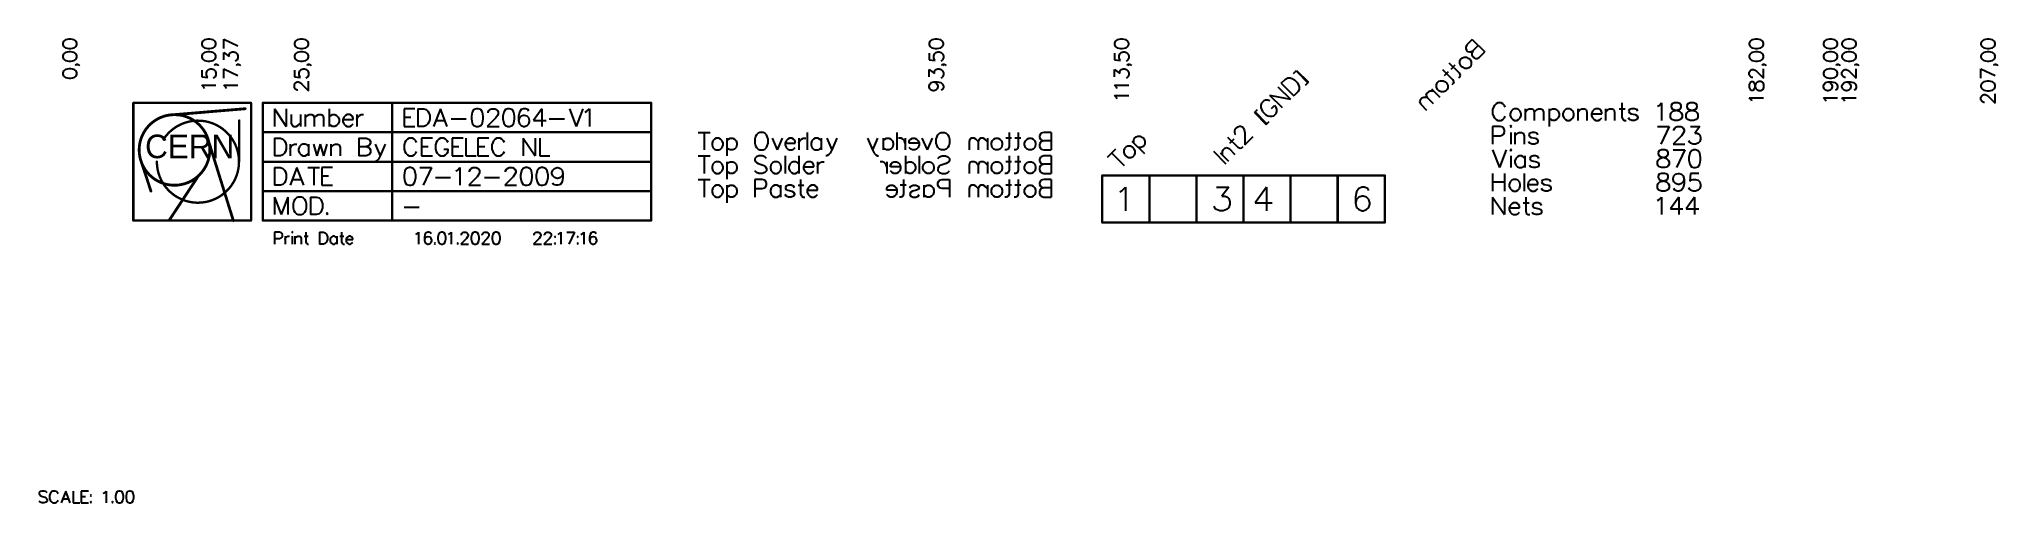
# Model space of a CAD drawing. Header units: millimetres. Extents: x 13 to 259, y -2 to 326.
# Drawn here: x 47.8 to 259.2, y -1.7 to 48.4 of the extents above; entities that cross this region are included whole.
import ezdxf

# ---------------------------------------------------------------- set-up
doc = ezdxf.new("R2010")
doc.units = ezdxf.units.MM
for name, color, linetype in [('BottomLayer', 5, 'Continuous'), ('BottomOverlay', 54, 'Continuous'), ('BottomPaste', 16, 'Continuous'), ('BottomSolder', 6, 'Continuous'), ('DrillDrawing', 1, 'Continuous'), ('Mechanical5', 56, 'Continuous'), ('Mechanical6', 56, 'Continuous'), ('Mechanical9', 56, 'Continuous'), ('MidLayer1', 16, 'Continuous'), ('MidLayer2', 76, 'Continuous'), ('TopLayer', 1, 'Continuous'), ('TopOverlay', 2, 'Continuous'), ('TopPaste', 8, 'Continuous'), ('TopSolder', 216, 'Continuous')]:
    doc.layers.add(name, color=color, linetype=linetype)

msp = doc.modelspace()

# ---------------------------------------------------------------- texts
at = {"layer": 'Mechanical6'}
msp.add_text('CERN', height=2.54, dxfattribs=at).set_placement((59.27, 35.52))

# ---------------------------------------------------------------- linework, layer by layer
at = {"layer": 'BottomLayer'}
for p, q in [((201.91, 47.76), (201.78, 47.5)), ((201.78, 47.5), (201.78, 47.37)), ((201.78, 47.37), (201.85, 47.18)), ((201.85, 47.18), (201.98, 47.05)), ((202.49, 48.34), (201.91, 47.76)), ((201.98, 47.05), (202.17, 46.99)), ((202.17, 46.99), (202.3, 46.99)), ((202.3, 46.99), (202.55, 47.12)), ((202.55, 47.12), (202.42, 46.86)), ((202.42, 46.86), (202.42, 46.73)), ((202.42, 46.73), (202.49, 46.54)), ((202.49, 48.34), (203.84, 46.99)), ((202.49, 46.54), (202.68, 46.35)), ((203.13, 47.7), (202.55, 47.12)), ((203.26, 46.41), (203.84, 46.99)), ((199.26, 45.11), (200.35, 44.02)), ((199.9, 44.85), (199.45, 44.41)), ((199.97, 45.82), (201.06, 44.73)), ((200.61, 45.56), (200.16, 45.11)), ((201.06, 44.73), (201.19, 44.47)), ((201.19, 44.47), (201.12, 44.28)), ((201.16, 45.98), (201.22, 46.18)), ((201.16, 45.73), (201.16, 45.98)), ((201.29, 45.47), (201.16, 45.73)), ((201.22, 46.18), (201.42, 46.37)), ((201.42, 45.34), (201.29, 45.47)), ((201.42, 46.37), (201.61, 46.43)), ((201.67, 45.21), (201.42, 45.34)), ((201.61, 46.43), (201.87, 46.43)), ((201.93, 45.21), (201.67, 45.21)), ((201.87, 46.43), (202.12, 46.3)), ((202.12, 45.28), (201.93, 45.21)), ((202.12, 46.3), (202.25, 46.18)), ((202.32, 45.47), (202.12, 45.28)), ((202.25, 46.18), (202.38, 45.92)), ((202.38, 45.66), (202.32, 45.47)), ((202.38, 45.92), (202.38, 45.66)), ((202.68, 46.35), (202.87, 46.28)), ((202.87, 46.28), (203, 46.28)), ((203, 46.28), (203.26, 46.41)), ((197.56, 42.51), (197.49, 42.31)), ((197.49, 42.31), (197.62, 42.06)), ((197.75, 42.7), (197.56, 42.51)), ((197.94, 42.76), (197.75, 42.7)), ((198.33, 42.76), (197.94, 42.76)), ((198.07, 43.02), (198.97, 42.12)), ((198.62, 43.44), (198.69, 43.64)), ((198.62, 43.19), (198.62, 43.44)), ((198.75, 42.93), (198.62, 43.19)), ((198.69, 43.64), (198.88, 43.83)), ((198.88, 42.8), (198.75, 42.93)), ((198.88, 43.83), (199.07, 43.89)), ((199.13, 42.67), (198.88, 42.8)), ((199.07, 43.89), (199.33, 43.89)), ((199.39, 42.67), (199.13, 42.67)), ((199.33, 43.89), (199.58, 43.76)), ((199.58, 42.74), (199.39, 42.67)), ((199.58, 43.76), (199.71, 43.64)), ((199.78, 42.93), (199.58, 42.74)), ((199.71, 43.64), (199.84, 43.38)), ((199.84, 43.12), (199.78, 42.93)), ((199.84, 43.38), (199.84, 43.12)), ((200.42, 43.57), (200.29, 43.44)), ((200.35, 44.02), (200.48, 43.76)), ((200.48, 43.76), (200.42, 43.57)), ((201.12, 44.28), (200.99, 44.15)), ((196.85, 41.8), (196.79, 41.61)), ((196.79, 41.61), (196.92, 41.35)), ((197.04, 41.99), (196.85, 41.8)), ((196.92, 41.35), (197.56, 40.71)), ((197.24, 42.06), (197.04, 41.99)), ((197.62, 42.06), (197.24, 42.06)), ((197.62, 42.06), (198.26, 41.42)), ((189.99, 31.9), (189.87, 31.3)), ((190.23, 32.26), (189.99, 31.9)), ((190.59, 32.38), (190.23, 32.26)), ((190.83, 32.38), (190.59, 32.38)), ((191.2, 32.26), (190.83, 32.38)), ((191.32, 32.02), (191.2, 32.26)), ((189.87, 31.3), (189.87, 30.69)), ((189.99, 31.05), (189.87, 30.69)), ((189.87, 30.69), (189.99, 30.21)), ((190.23, 31.3), (189.99, 31.05)), ((189.99, 30.21), (190.23, 29.97)), ((190.59, 31.42), (190.23, 31.3)), ((190.23, 29.97), (190.59, 29.84)), ((190.71, 31.42), (190.59, 31.42)), ((190.59, 29.84), (190.71, 29.84)), ((191.07, 31.3), (190.71, 31.42)), ((190.71, 29.84), (191.07, 29.97)), ((191.32, 31.05), (191.07, 31.3)), ((191.07, 29.97), (191.32, 30.21)), ((191.44, 30.69), (191.32, 31.05)), ((191.32, 30.21), (191.44, 30.57)), ((191.44, 30.57), (191.44, 30.69))]:
    msp.add_line(p, q, dxfattribs=at)
at = {"layer": 'BottomOverlay'}
for p, q in [((140.4, 38.31), (140.4, 36.41)), ((144.82, 38.04), (145, 38.22)), ((145, 38.22), (145.18, 38.31)), ((145.18, 38.31), (145.54, 38.31)), ((145.54, 38.31), (145.72, 38.22)), ((145.72, 38.22), (145.9, 38.04)), ((152.5, 38.31), (152.5, 36.77)), ((153.5, 38.31), (153.5, 36.77)), ((155.88, 38.13), (155.79, 37.95)), ((155.97, 38.22), (155.88, 38.13)), ((156.24, 38.31), (155.97, 38.22)), ((157.06, 38.31), (156.24, 38.31)), ((157.06, 38.31), (157.06, 36.41)), ((137.22, 37.68), (137.77, 36.41)), ((138.31, 37.68), (137.77, 36.41)), ((137.77, 36.41), (137.95, 36.05)), ((137.95, 36.05), (138.13, 35.87)), ((138.91, 37.68), (138.91, 36.41)), ((138.91, 37.41), (139.09, 37.59)), ((139.09, 36.5), (138.91, 36.68)), ((139.09, 37.59), (139.27, 37.68)), ((139.27, 36.41), (139.09, 36.5)), ((139.27, 37.68), (139.55, 37.68)), ((139.55, 36.41), (139.27, 36.41)), ((139.55, 37.68), (139.73, 37.59)), ((139.73, 36.5), (139.55, 36.41)), ((139.73, 37.59), (139.91, 37.41)), ((139.91, 36.68), (139.73, 36.5)), ((139.91, 37.41), (140, 37.14)), ((140, 36.95), (139.91, 36.68)), ((140, 37.14), (140, 36.95)), ((140.84, 37.68), (140.57, 37.68)), ((141.03, 37.59), (140.84, 37.68)), ((141.21, 37.41), (141.03, 37.59)), ((141.3, 37.14), (141.21, 37.41)), ((141.3, 37.68), (141.3, 36.41)), ((141.71, 37.32), (141.8, 37.5)), ((141.71, 37.14), (141.71, 37.32)), ((142.79, 37.14), (141.71, 37.14)), ((141.89, 36.5), (141.71, 36.68)), ((141.8, 37.5), (141.89, 37.59)), ((141.89, 37.59), (142.07, 37.68)), ((142.07, 36.41), (141.89, 36.5)), ((142.07, 37.68), (142.34, 37.68)), ((142.34, 36.41), (142.07, 36.41)), ((142.34, 37.68), (142.52, 37.59)), ((142.52, 36.5), (142.34, 36.41)), ((142.52, 37.59), (142.7, 37.41)), ((142.7, 36.68), (142.52, 36.5)), ((142.7, 37.41), (142.79, 37.14)), ((142.79, 36.95), (142.7, 36.68)), ((142.79, 37.14), (142.79, 36.95)), ((143.1, 37.68), (143.65, 36.41)), ((144.19, 37.68), (143.65, 36.41)), ((144.63, 37.59), (144.73, 37.86)), ((144.63, 37.14), (144.63, 37.59)), ((144.73, 36.86), (144.63, 37.14)), ((144.73, 37.86), (144.82, 38.04)), ((144.82, 36.68), (144.73, 36.86)), ((145, 36.5), (144.82, 36.68)), ((145.18, 36.41), (145, 36.5)), ((145.54, 36.41), (145.18, 36.41)), ((145.72, 36.5), (145.54, 36.41)), ((145.9, 36.68), (145.72, 36.5)), ((145.9, 38.04), (146, 37.86)), ((146, 36.86), (145.9, 36.68)), ((146, 37.86), (146.09, 37.59)), ((146.09, 37.14), (146, 36.86)), ((146.09, 37.59), (146.09, 37.14)), ((148.27, 37.59), (148.18, 37.32)), ((148.18, 37.32), (148.18, 36.41)), ((148.45, 37.68), (148.27, 37.59)), ((148.73, 37.68), (148.45, 37.68)), ((148.91, 37.59), (148.73, 37.68)), ((149.18, 37.32), (148.91, 37.59)), ((149.27, 37.59), (149.18, 37.32)), ((149.18, 37.32), (149.18, 36.41)), ((149.45, 37.68), (149.27, 37.59)), ((149.72, 37.68), (149.45, 37.68)), ((149.9, 37.59), (149.72, 37.68)), ((150.18, 37.32), (149.9, 37.59)), ((150.18, 37.68), (150.18, 36.41)), ((150.59, 37.14), (150.68, 37.41)), ((150.59, 36.95), (150.59, 37.14)), ((150.68, 36.68), (150.59, 36.95)), ((150.68, 37.41), (150.87, 37.59)), ((150.87, 36.5), (150.68, 36.68)), ((150.87, 37.59), (151.05, 37.68)), ((151.05, 36.41), (150.87, 36.5)), ((151.05, 37.68), (151.32, 37.68)), ((151.32, 36.41), (151.05, 36.41)), ((151.32, 37.68), (151.5, 37.59)), ((151.5, 36.5), (151.32, 36.41)), ((151.5, 37.59), (151.68, 37.41)), ((151.68, 36.68), (151.5, 36.5)), ((151.68, 37.41), (151.77, 37.14)), ((151.77, 36.95), (151.68, 36.68)), ((151.77, 37.14), (151.77, 36.95)), ((152.23, 36.41), (152.04, 36.41)), ((152.77, 37.68), (152.14, 37.68)), ((152.41, 36.5), (152.23, 36.41)), ((152.5, 36.77), (152.41, 36.5)), ((153.22, 36.41), (153.04, 36.41)), ((153.77, 37.68), (153.13, 37.68)), ((153.4, 36.5), (153.22, 36.41)), ((153.5, 36.77), (153.4, 36.5)), ((154.18, 37.14), (154.28, 37.41)), ((154.18, 36.95), (154.18, 37.14)), ((154.28, 36.68), (154.18, 36.95)), ((154.28, 37.41), (154.46, 37.59)), ((154.46, 36.5), (154.28, 36.68)), ((154.46, 37.59), (154.64, 37.68)), ((154.64, 36.41), (154.46, 36.5)), ((154.64, 37.68), (154.91, 37.68)), ((154.91, 36.41), (154.64, 36.41)), ((154.91, 37.68), (155.09, 37.59)), ((155.09, 36.5), (154.91, 36.41)), ((155.09, 37.59), (155.27, 37.41)), ((155.27, 36.68), (155.09, 36.5)), ((155.27, 37.41), (155.36, 37.14)), ((155.36, 36.95), (155.27, 36.68)), ((155.36, 37.14), (155.36, 36.95)), ((155.79, 37.95), (155.79, 37.77)), ((155.79, 37.77), (155.88, 37.59)), ((155.88, 37.23), (155.79, 37.04)), ((155.79, 37.04), (155.79, 36.77)), ((155.79, 36.77), (155.88, 36.59)), ((155.88, 37.59), (155.97, 37.5)), ((155.97, 37.32), (155.88, 37.23)), ((155.88, 36.59), (155.97, 36.5)), ((155.97, 37.5), (156.24, 37.41)), ((156.24, 37.41), (155.97, 37.32)), ((155.97, 36.5), (156.24, 36.41)), ((157.06, 37.41), (156.24, 37.41)), ((156.24, 36.41), (157.06, 36.41)), ((138.13, 35.87), (138.31, 35.78)), ((138.31, 35.78), (138.4, 35.78))]:
    msp.add_line(p, q, dxfattribs=at)
at = {"layer": 'BottomPaste'}
for p, q in [((139.31, 32.24), (139.4, 32.42)), ((139.31, 32.06), (139.31, 32.24)), ((140.4, 32.06), (139.31, 32.06)), ((139.4, 32.42), (139.49, 32.51)), ((139.49, 32.51), (139.67, 32.6)), ((139.67, 32.6), (139.95, 32.6)), ((139.95, 32.6), (140.13, 32.51)), ((140.13, 32.51), (140.31, 32.33)), ((140.31, 32.33), (140.4, 32.06)), ((140.4, 31.87), (140.31, 31.6)), ((140.4, 32.06), (140.4, 31.87)), ((141.4, 32.6), (140.76, 32.6)), ((141.12, 33.23), (141.12, 31.69)), ((141.8, 32.33), (141.89, 32.51)), ((141.89, 31.87), (141.8, 31.69)), ((141.89, 32.51), (142.16, 32.6)), ((142.07, 31.96), (141.89, 31.87)), ((142.52, 32.06), (142.07, 31.96)), ((142.16, 32.6), (142.43, 32.6)), ((142.43, 32.6), (142.7, 32.51)), ((142.7, 32.15), (142.52, 32.06)), ((142.7, 32.51), (142.79, 32.33)), ((142.79, 32.33), (142.7, 32.15)), ((143.3, 32.6), (143.3, 31.33)), ((143.3, 32.33), (143.48, 32.51)), ((143.48, 32.51), (143.66, 32.6)), ((143.66, 32.6), (143.94, 32.6)), ((143.94, 32.6), (144.12, 32.51)), ((144.12, 32.51), (144.3, 32.33)), ((144.3, 32.33), (144.39, 32.06)), ((144.39, 31.87), (144.3, 31.6)), ((144.39, 32.06), (144.39, 31.87)), ((144.82, 32.87), (144.91, 33.05)), ((144.82, 32.6), (144.82, 32.87)), ((144.91, 32.42), (144.82, 32.6)), ((144.91, 33.05), (145, 33.14)), ((145, 32.33), (144.91, 32.42)), ((145, 33.14), (145.27, 33.23)), ((145.27, 32.24), (145, 32.33)), ((145.27, 33.23), (146.09, 33.23)), ((146.09, 32.24), (145.27, 32.24)), ((146.09, 33.23), (146.09, 31.33)), ((148.27, 32.51), (148.18, 32.24)), ((148.18, 32.24), (148.18, 31.33)), ((148.45, 32.6), (148.27, 32.51)), ((148.73, 32.6), (148.45, 32.6)), ((148.91, 32.51), (148.73, 32.6)), ((149.18, 32.24), (148.91, 32.51)), ((149.27, 32.51), (149.18, 32.24)), ((149.18, 32.24), (149.18, 31.33)), ((149.45, 32.6), (149.27, 32.51)), ((149.72, 32.6), (149.45, 32.6)), ((149.9, 32.51), (149.72, 32.6)), ((150.18, 32.24), (149.9, 32.51)), ((150.18, 32.6), (150.18, 31.33)), ((150.59, 32.06), (150.68, 32.33)), ((150.59, 31.87), (150.59, 32.06)), ((150.68, 31.6), (150.59, 31.87)), ((150.68, 32.33), (150.87, 32.51)), ((150.87, 32.51), (151.05, 32.6)), ((151.05, 32.6), (151.32, 32.6)), ((151.32, 32.6), (151.5, 32.51)), ((151.5, 32.51), (151.68, 32.33)), ((151.68, 32.33), (151.77, 32.06)), ((151.77, 31.87), (151.68, 31.6)), ((151.77, 32.06), (151.77, 31.87)), ((152.77, 32.6), (152.14, 32.6)), ((152.5, 33.23), (152.5, 31.69)), ((153.77, 32.6), (153.13, 32.6)), ((153.5, 33.23), (153.5, 31.69)), ((154.18, 32.06), (154.28, 32.33)), ((154.18, 31.87), (154.18, 32.06)), ((154.28, 31.6), (154.18, 31.87)), ((154.28, 32.33), (154.46, 32.51)), ((154.46, 32.51), (154.64, 32.6)), ((154.64, 32.6), (154.91, 32.6)), ((154.91, 32.6), (155.09, 32.51)), ((155.09, 32.51), (155.27, 32.33)), ((155.27, 32.33), (155.36, 32.06)), ((155.36, 31.87), (155.27, 31.6)), ((155.36, 32.06), (155.36, 31.87)), ((155.88, 33.05), (155.79, 32.87)), ((155.79, 32.87), (155.79, 32.69)), ((155.79, 32.69), (155.88, 32.51)), ((155.88, 32.15), (155.79, 31.96)), ((155.79, 31.96), (155.79, 31.69)), ((155.97, 33.14), (155.88, 33.05)), ((155.88, 32.51), (155.97, 32.42)), ((155.97, 32.24), (155.88, 32.15)), ((156.24, 33.23), (155.97, 33.14)), ((155.97, 32.42), (156.24, 32.33)), ((156.24, 32.33), (155.97, 32.24)), ((157.06, 33.23), (156.24, 33.23)), ((157.06, 32.33), (156.24, 32.33)), ((157.06, 33.23), (157.06, 31.33)), ((139.49, 31.42), (139.31, 31.6)), ((139.67, 31.33), (139.49, 31.42)), ((139.95, 31.33), (139.67, 31.33)), ((140.13, 31.42), (139.95, 31.33)), ((140.31, 31.6), (140.13, 31.42)), ((140.85, 31.33), (140.67, 31.33)), ((141.03, 31.42), (140.85, 31.33)), ((141.12, 31.69), (141.03, 31.42)), ((141.8, 31.69), (141.8, 31.6)), ((141.8, 31.6), (141.89, 31.42)), ((141.89, 31.42), (142.16, 31.33)), ((142.16, 31.33), (142.43, 31.33)), ((142.43, 31.33), (142.7, 31.42)), ((142.7, 31.42), (142.79, 31.6)), ((143.48, 31.42), (143.3, 31.6)), ((143.66, 31.33), (143.48, 31.42)), ((143.94, 31.33), (143.66, 31.33)), ((144.12, 31.42), (143.94, 31.33)), ((144.3, 31.6), (144.12, 31.42)), ((150.87, 31.42), (150.68, 31.6)), ((151.05, 31.33), (150.87, 31.42)), ((151.32, 31.33), (151.05, 31.33)), ((151.5, 31.42), (151.32, 31.33)), ((151.68, 31.6), (151.5, 31.42)), ((152.23, 31.33), (152.04, 31.33)), ((152.41, 31.42), (152.23, 31.33)), ((152.5, 31.69), (152.41, 31.42)), ((153.22, 31.33), (153.04, 31.33)), ((153.4, 31.42), (153.22, 31.33)), ((153.5, 31.69), (153.4, 31.42)), ((154.46, 31.42), (154.28, 31.6)), ((154.64, 31.33), (154.46, 31.42)), ((154.91, 31.33), (154.64, 31.33)), ((155.09, 31.42), (154.91, 31.33)), ((155.27, 31.6), (155.09, 31.42)), ((155.79, 31.69), (155.88, 31.51)), ((155.88, 31.51), (155.97, 31.42)), ((155.97, 31.42), (156.24, 31.33)), ((156.24, 31.33), (157.06, 31.33))]:
    msp.add_line(p, q, dxfattribs=at)
at = {"layer": 'BottomSolder'}
for p, q in [((138.85, 35.14), (138.58, 35.14)), ((139.03, 35.05), (138.85, 35.14)), ((139.21, 34.87), (139.03, 35.05)), ((139.3, 34.6), (139.21, 34.87)), ((139.3, 35.14), (139.3, 33.87)), ((139.71, 34.78), (139.8, 34.96)), ((139.71, 34.6), (139.71, 34.78)), ((140.8, 34.6), (139.71, 34.6)), ((139.89, 33.96), (139.71, 34.14)), ((139.8, 34.96), (139.89, 35.05)), ((139.89, 35.05), (140.07, 35.14)), ((140.07, 33.87), (139.89, 33.96)), ((140.07, 35.14), (140.34, 35.14)), ((140.34, 33.87), (140.07, 33.87)), ((140.34, 35.14), (140.53, 35.05)), ((140.53, 33.96), (140.34, 33.87)), ((140.53, 35.05), (140.71, 34.87)), ((140.71, 34.14), (140.53, 33.96)), ((140.71, 34.87), (140.8, 34.6)), ((140.8, 34.41), (140.71, 34.14)), ((140.8, 34.6), (140.8, 34.41)), ((141.31, 35.77), (141.31, 33.87)), ((141.31, 34.87), (141.49, 35.05)), ((141.49, 33.96), (141.31, 34.14)), ((141.49, 35.05), (141.67, 35.14)), ((141.67, 33.87), (141.49, 33.96)), ((141.67, 35.14), (141.94, 35.14)), ((141.94, 33.87), (141.67, 33.87)), ((141.94, 35.14), (142.12, 35.05)), ((142.12, 33.96), (141.94, 33.87)), ((142.12, 35.05), (142.3, 34.87)), ((142.3, 34.14), (142.12, 33.96)), ((142.3, 34.87), (142.39, 34.6)), ((142.39, 34.41), (142.3, 34.14)), ((142.39, 34.6), (142.39, 34.41)), ((142.79, 35.77), (142.79, 33.87)), ((143.21, 34.6), (143.3, 34.87)), ((143.21, 34.41), (143.21, 34.6)), ((143.3, 34.14), (143.21, 34.41)), ((143.3, 34.87), (143.48, 35.05)), ((143.48, 33.96), (143.3, 34.14)), ((143.48, 35.05), (143.66, 35.14)), ((143.66, 33.87), (143.48, 33.96)), ((143.66, 35.14), (143.94, 35.14)), ((143.94, 33.87), (143.66, 33.87)), ((143.94, 35.14), (144.12, 35.05)), ((144.12, 33.96), (143.94, 33.87)), ((144.12, 35.05), (144.3, 34.87)), ((144.3, 34.14), (144.12, 33.96)), ((144.3, 34.87), (144.39, 34.6)), ((144.39, 34.41), (144.3, 34.14)), ((144.39, 34.6), (144.39, 34.41)), ((144.82, 35.5), (145, 35.68)), ((144.91, 34.6), (144.82, 34.41)), ((144.82, 34.41), (144.82, 34.14)), ((144.82, 34.14), (145, 33.96)), ((145, 34.69), (144.91, 34.6)), ((145, 35.68), (145.27, 35.77)), ((145.18, 34.78), (145, 34.69)), ((145, 33.96), (145.27, 33.87)), ((145.72, 34.96), (145.18, 34.78)), ((145.27, 35.77), (145.63, 35.77)), ((145.27, 33.87), (145.63, 33.87)), ((145.63, 35.77), (145.9, 35.68)), ((145.63, 33.87), (145.9, 33.96)), ((145.9, 35.05), (145.72, 34.96)), ((145.9, 35.68), (146.09, 35.5)), ((146, 35.14), (145.9, 35.05)), ((145.9, 33.96), (146.09, 34.14)), ((146.09, 35.32), (146, 35.14)), ((146.09, 35.5), (146.09, 35.32)), ((148.27, 35.05), (148.18, 34.78)), ((148.18, 34.78), (148.18, 33.87)), ((148.45, 35.14), (148.27, 35.05)), ((148.73, 35.14), (148.45, 35.14)), ((148.91, 35.05), (148.73, 35.14)), ((149.18, 34.78), (148.91, 35.05)), ((149.27, 35.05), (149.18, 34.78)), ((149.18, 34.78), (149.18, 33.87)), ((149.45, 35.14), (149.27, 35.05)), ((149.72, 35.14), (149.45, 35.14)), ((149.9, 35.05), (149.72, 35.14)), ((150.18, 34.78), (149.9, 35.05)), ((150.18, 35.14), (150.18, 33.87)), ((150.59, 34.6), (150.68, 34.87)), ((150.59, 34.41), (150.59, 34.6)), ((150.68, 34.14), (150.59, 34.41)), ((150.68, 34.87), (150.87, 35.05)), ((150.87, 33.96), (150.68, 34.14)), ((150.87, 35.05), (151.05, 35.14)), ((151.05, 33.87), (150.87, 33.96)), ((151.05, 35.14), (151.32, 35.14)), ((151.32, 33.87), (151.05, 33.87)), ((151.32, 35.14), (151.5, 35.05)), ((151.5, 33.96), (151.32, 33.87)), ((151.5, 35.05), (151.68, 34.87)), ((151.68, 34.14), (151.5, 33.96)), ((151.68, 34.87), (151.77, 34.6)), ((151.77, 34.41), (151.68, 34.14)), ((151.77, 34.6), (151.77, 34.41)), ((152.23, 33.87), (152.04, 33.87)), ((152.77, 35.14), (152.14, 35.14)), ((152.41, 33.96), (152.23, 33.87)), ((152.5, 34.23), (152.41, 33.96)), ((152.5, 35.77), (152.5, 34.23)), ((153.22, 33.87), (153.04, 33.87)), ((153.77, 35.14), (153.13, 35.14)), ((153.4, 33.96), (153.22, 33.87)), ((153.5, 34.23), (153.4, 33.96)), ((153.5, 35.77), (153.5, 34.23)), ((154.18, 34.6), (154.28, 34.87)), ((154.18, 34.41), (154.18, 34.6)), ((154.28, 34.14), (154.18, 34.41)), ((154.28, 34.87), (154.46, 35.05)), ((154.46, 33.96), (154.28, 34.14)), ((154.46, 35.05), (154.64, 35.14)), ((154.64, 33.87), (154.46, 33.96)), ((154.64, 35.14), (154.91, 35.14)), ((154.91, 33.87), (154.64, 33.87)), ((154.91, 35.14), (155.09, 35.05)), ((155.09, 33.96), (154.91, 33.87)), ((155.09, 35.05), (155.27, 34.87)), ((155.27, 34.14), (155.09, 33.96)), ((155.27, 34.87), (155.36, 34.6)), ((155.36, 34.41), (155.27, 34.14)), ((155.36, 34.6), (155.36, 34.41)), ((155.88, 35.59), (155.79, 35.41)), ((155.79, 35.41), (155.79, 35.23)), ((155.79, 35.23), (155.88, 35.05)), ((155.88, 34.69), (155.79, 34.5)), ((155.79, 34.5), (155.79, 34.23)), ((155.79, 34.23), (155.88, 34.05)), ((155.97, 35.68), (155.88, 35.59)), ((155.88, 35.05), (155.97, 34.96)), ((155.97, 34.78), (155.88, 34.69)), ((155.88, 34.05), (155.97, 33.96)), ((156.24, 35.77), (155.97, 35.68)), ((155.97, 34.96), (156.24, 34.87)), ((156.24, 34.87), (155.97, 34.78)), ((155.97, 33.96), (156.24, 33.87)), ((157.06, 35.77), (156.24, 35.77)), ((157.06, 34.87), (156.24, 34.87)), ((156.24, 33.87), (157.06, 33.87)), ((157.06, 35.77), (157.06, 33.87))]:
    msp.add_line(p, q, dxfattribs=at)
at = {"layer": 'DrillDrawing'}
for p, q in [((204.78, 41.04), (204.68, 40.76)), ((204.68, 40.76), (204.68, 40.31)), ((204.68, 40.31), (204.78, 40.04)), ((204.87, 41.22), (204.78, 41.04)), ((205.05, 41.4), (204.87, 41.22)), ((205.23, 41.49), (205.05, 41.4)), ((205.59, 41.49), (205.23, 41.49)), ((205.77, 41.4), (205.59, 41.49)), ((205.95, 41.22), (205.77, 41.4)), ((206.05, 41.04), (205.95, 41.22)), ((206.67, 40.58), (206.58, 40.31)), ((206.58, 40.31), (206.58, 40.13)), ((206.85, 40.76), (206.67, 40.58)), ((207.03, 40.85), (206.85, 40.76)), ((207.31, 40.85), (207.03, 40.85)), ((207.49, 40.76), (207.31, 40.85)), ((207.67, 40.58), (207.49, 40.76)), ((207.76, 40.31), (207.67, 40.58)), ((207.76, 40.13), (207.76, 40.31)), ((208.18, 40.85), (208.18, 39.59)), ((208.18, 40.49), (208.45, 40.76)), ((208.45, 40.76), (208.63, 40.85)), ((208.63, 40.85), (208.9, 40.85)), ((208.9, 40.85), (209.08, 40.76)), ((209.08, 40.76), (209.17, 40.49)), ((209.17, 40.49), (209.45, 40.76)), ((209.17, 40.49), (209.17, 39.59)), ((209.45, 40.76), (209.63, 40.85)), ((209.63, 40.85), (209.9, 40.85)), ((209.9, 40.85), (210.08, 40.76)), ((210.08, 40.76), (210.17, 40.49)), ((210.17, 40.49), (210.17, 39.59)), ((210.77, 40.85), (210.77, 38.95)), ((210.77, 40.58), (210.95, 40.76)), ((210.95, 40.76), (211.13, 40.85)), ((211.13, 40.85), (211.41, 40.85)), ((211.41, 40.85), (211.59, 40.76)), ((211.59, 40.76), (211.77, 40.58)), ((211.77, 40.58), (211.86, 40.31)), ((211.86, 40.31), (211.86, 40.13)), ((212.36, 40.58), (212.27, 40.31)), ((212.27, 40.31), (212.27, 40.13)), ((212.54, 40.76), (212.36, 40.58)), ((212.72, 40.85), (212.54, 40.76)), ((212.99, 40.85), (212.72, 40.85)), ((213.17, 40.76), (212.99, 40.85)), ((213.36, 40.58), (213.17, 40.76)), ((213.45, 40.31), (213.36, 40.58)), ((213.45, 40.13), (213.45, 40.31)), ((213.86, 40.85), (213.86, 39.59)), ((213.86, 40.49), (214.14, 40.76)), ((214.14, 40.76), (214.32, 40.85)), ((214.32, 40.85), (214.59, 40.85)), ((214.59, 40.85), (214.77, 40.76)), ((214.77, 40.76), (214.86, 40.49)), ((214.86, 40.49), (214.86, 39.59)), ((215.45, 40.58), (215.36, 40.31)), ((215.36, 40.31), (216.45, 40.31)), ((215.36, 40.31), (215.36, 40.13)), ((215.63, 40.76), (215.45, 40.58)), ((215.81, 40.85), (215.63, 40.76)), ((216.09, 40.85), (215.81, 40.85)), ((216.27, 40.76), (216.09, 40.85)), ((216.36, 40.67), (216.27, 40.76)), ((216.45, 40.49), (216.36, 40.67)), ((216.45, 40.31), (216.45, 40.49)), ((216.86, 40.85), (216.86, 39.59)), ((216.86, 40.49), (217.13, 40.76)), ((217.13, 40.76), (217.31, 40.85)), ((217.31, 40.85), (217.58, 40.85)), ((217.58, 40.85), (217.76, 40.76)), ((217.76, 40.76), (217.85, 40.49)), ((217.85, 40.49), (217.85, 39.59)), ((218.35, 40.85), (218.99, 40.85)), ((218.62, 41.49), (218.62, 39.95)), ((219.44, 40.76), (219.35, 40.58)), ((219.35, 40.58), (219.44, 40.4)), ((219.71, 40.85), (219.44, 40.76)), ((219.44, 40.4), (219.62, 40.31)), ((219.62, 40.31), (220.08, 40.22)), ((219.99, 40.85), (219.71, 40.85)), ((220.26, 40.76), (219.99, 40.85)), ((220.08, 40.22), (220.26, 40.13)), ((220.35, 40.58), (220.26, 40.76)), ((222.46, 41.13), (222.65, 41.22)), ((222.65, 41.22), (222.92, 41.49)), ((222.92, 41.49), (222.92, 39.59)), ((223.86, 40.22), (223.95, 40.4)), ((223.86, 39.95), (223.86, 40.22)), ((224.04, 41.4), (223.95, 41.22)), ((223.95, 41.22), (223.95, 41.04)), ((223.95, 41.04), (224.04, 40.85)), ((223.95, 40.4), (224.13, 40.58)), ((224.32, 41.49), (224.04, 41.4)), ((224.04, 40.85), (224.22, 40.76)), ((224.13, 40.58), (224.41, 40.67)), ((224.22, 40.76), (224.59, 40.67)), ((224.68, 41.49), (224.32, 41.49)), ((224.41, 40.67), (224.77, 40.76)), ((224.59, 40.67), (224.86, 40.58)), ((224.95, 41.4), (224.68, 41.49)), ((224.77, 40.76), (224.95, 40.85)), ((224.86, 40.58), (225.04, 40.4)), ((225.04, 41.22), (224.95, 41.4)), ((224.95, 40.85), (225.04, 41.04)), ((225.04, 41.04), (225.04, 41.22)), ((225.04, 40.4), (225.13, 40.22)), ((225.13, 40.22), (225.13, 39.95)), ((225.56, 40.22), (225.65, 40.4)), ((225.56, 39.95), (225.56, 40.22)), ((225.74, 41.4), (225.65, 41.22)), ((225.65, 41.22), (225.65, 41.04)), ((225.65, 41.04), (225.74, 40.85)), ((225.65, 40.4), (225.83, 40.58)), ((226.01, 41.49), (225.74, 41.4)), ((225.74, 40.85), (225.92, 40.76)), ((225.83, 40.58), (226.1, 40.67)), ((225.92, 40.76), (226.28, 40.67)), ((226.37, 41.49), (226.01, 41.49)), ((226.1, 40.67), (226.46, 40.76)), ((226.28, 40.67), (226.56, 40.58)), ((226.65, 41.4), (226.37, 41.49)), ((226.46, 40.76), (226.65, 40.85)), ((226.56, 40.58), (226.74, 40.4)), ((226.74, 41.22), (226.65, 41.4)), ((226.65, 40.85), (226.74, 41.04)), ((226.74, 41.04), (226.74, 41.22)), ((226.74, 40.4), (226.83, 40.22)), ((226.83, 40.22), (226.83, 39.95)), ((205.5, 38.95), (204.68, 38.95)), ((204.68, 38.95), (204.68, 37.05)), ((204.78, 40.04), (204.87, 39.86)), ((204.87, 39.86), (205.05, 39.68)), ((205.05, 39.68), (205.23, 39.59)), ((205.23, 39.59), (205.59, 39.59)), ((205.77, 38.86), (205.5, 38.95)), ((205.59, 39.59), (205.77, 39.68)), ((205.77, 39.68), (205.95, 39.86)), ((205.86, 38.77), (205.77, 38.86)), ((205.77, 38.04), (205.86, 38.13)), ((205.95, 38.59), (205.86, 38.77)), ((205.86, 38.13), (205.95, 38.31)), ((205.95, 39.86), (206.05, 40.04)), ((205.95, 38.31), (205.95, 38.59)), ((206.65, 39.04), (206.56, 38.95)), ((206.56, 38.95), (206.65, 38.86)), ((206.58, 40.13), (206.67, 39.86)), ((206.74, 38.95), (206.65, 39.04)), ((206.65, 38.86), (206.74, 38.95)), ((206.65, 38.31), (206.65, 37.05)), ((206.67, 39.86), (206.85, 39.68)), ((206.85, 39.68), (207.03, 39.59)), ((207.03, 39.59), (207.31, 39.59)), ((207.08, 38.31), (207.08, 37.05)), ((207.08, 37.95), (207.35, 38.22)), ((207.31, 39.59), (207.49, 39.68)), ((207.35, 38.22), (207.53, 38.31)), ((207.49, 39.68), (207.67, 39.86)), ((207.53, 38.31), (207.8, 38.31)), ((207.67, 39.86), (207.76, 40.13)), ((207.8, 38.31), (207.99, 38.22)), ((207.99, 38.22), (208.08, 37.95)), ((208.67, 38.22), (208.58, 38.04)), ((208.94, 38.31), (208.67, 38.22)), ((209.21, 38.31), (208.94, 38.31)), ((209.48, 38.22), (209.21, 38.31)), ((209.57, 38.04), (209.48, 38.22)), ((210.95, 39.68), (210.77, 39.86)), ((211.13, 39.59), (210.95, 39.68)), ((211.41, 39.59), (211.13, 39.59)), ((211.59, 39.68), (211.41, 39.59)), ((211.77, 39.86), (211.59, 39.68)), ((211.86, 40.13), (211.77, 39.86)), ((212.27, 40.13), (212.36, 39.86)), ((212.36, 39.86), (212.54, 39.68)), ((212.54, 39.68), (212.72, 39.59)), ((212.72, 39.59), (212.99, 39.59)), ((212.99, 39.59), (213.17, 39.68)), ((213.17, 39.68), (213.36, 39.86)), ((213.36, 39.86), (213.45, 40.13)), ((215.36, 40.13), (215.45, 39.86)), ((215.45, 39.86), (215.63, 39.68)), ((215.63, 39.68), (215.81, 39.59)), ((215.81, 39.59), (216.09, 39.59)), ((216.09, 39.59), (216.27, 39.68)), ((216.27, 39.68), (216.45, 39.86)), ((218.62, 39.95), (218.72, 39.68)), ((218.72, 39.68), (218.9, 39.59)), ((218.9, 39.59), (219.08, 39.59)), ((219.44, 39.68), (219.35, 39.86)), ((219.71, 39.59), (219.44, 39.68)), ((219.99, 39.59), (219.71, 39.59)), ((220.26, 39.68), (219.99, 39.59)), ((220.26, 40.13), (220.35, 39.95)), ((220.35, 39.86), (220.26, 39.68)), ((220.35, 39.95), (220.35, 39.86)), ((222.46, 38.95), (223.73, 38.95)), ((223.73, 38.95), (222.83, 37.05)), ((223.95, 39.77), (223.86, 39.95)), ((224.04, 39.68), (223.95, 39.77)), ((224.32, 39.59), (224.04, 39.68)), ((224.25, 38.59), (224.34, 38.77)), ((224.25, 38.5), (224.25, 38.59)), ((224.68, 39.59), (224.32, 39.59)), ((224.34, 38.77), (224.43, 38.86)), ((224.43, 38.86), (224.61, 38.95)), ((224.61, 38.95), (224.98, 38.95)), ((224.95, 39.68), (224.68, 39.59)), ((225.04, 39.77), (224.95, 39.68)), ((224.98, 38.95), (225.16, 38.86)), ((225.13, 39.95), (225.04, 39.77)), ((225.25, 38.22), (225.07, 37.95)), ((225.16, 38.86), (225.25, 38.77)), ((225.25, 38.77), (225.34, 38.59)), ((225.34, 38.41), (225.25, 38.22)), ((225.34, 38.59), (225.34, 38.41)), ((225.65, 39.77), (225.56, 39.95)), ((225.74, 39.68), (225.65, 39.77)), ((226.01, 39.59), (225.74, 39.68)), ((226.37, 39.59), (226.01, 39.59)), ((226.04, 38.95), (227.04, 38.95)), ((226.65, 39.68), (226.37, 39.59)), ((227.04, 38.95), (226.49, 38.22)), ((226.49, 38.22), (226.76, 38.22)), ((226.74, 39.77), (226.65, 39.68)), ((226.83, 39.95), (226.74, 39.77)), ((226.76, 38.22), (226.95, 38.13)), ((226.95, 38.13), (227.04, 38.04)), ((204.68, 37.95), (205.5, 37.95)), ((204.68, 36.41), (205.41, 34.51)), ((206.14, 36.41), (205.41, 34.51)), ((205.5, 37.95), (205.77, 38.04)), ((206.65, 36.5), (206.56, 36.41)), ((206.56, 36.41), (206.65, 36.32)), ((206.74, 36.41), (206.65, 36.5)), ((206.65, 36.32), (206.74, 36.41)), ((208.08, 37.95), (208.08, 37.05)), ((208.58, 38.04), (208.67, 37.86)), ((208.67, 37.14), (208.58, 37.32)), ((208.67, 37.86), (208.85, 37.77)), ((208.94, 37.05), (208.67, 37.14)), ((208.85, 37.77), (209.3, 37.68)), ((209.21, 37.05), (208.94, 37.05)), ((209.48, 37.14), (209.21, 37.05)), ((209.3, 37.68), (209.48, 37.59)), ((209.48, 37.59), (209.57, 37.41)), ((209.57, 37.32), (209.48, 37.14)), ((209.57, 37.41), (209.57, 37.32)), ((222.65, 36.32), (222.56, 36.14)), ((222.56, 36.14), (222.56, 35.96)), ((222.56, 35.96), (222.65, 35.77)), ((222.92, 36.41), (222.65, 36.32)), ((223.28, 36.41), (222.92, 36.41)), ((223.55, 36.32), (223.28, 36.41)), ((223.64, 36.14), (223.55, 36.32)), ((223.55, 35.77), (223.64, 35.96)), ((223.64, 35.96), (223.64, 36.14)), ((225.07, 37.95), (224.16, 37.05)), ((224.16, 37.05), (225.43, 37.05)), ((224.16, 36.41), (225.43, 36.41)), ((225.43, 36.41), (224.52, 34.51)), ((225.95, 37.23), (225.86, 37.41)), ((225.95, 36.05), (225.86, 35.59)), ((226.04, 37.14), (225.95, 37.23)), ((226.13, 36.32), (225.95, 36.05)), ((226.31, 37.05), (226.04, 37.14)), ((226.4, 36.41), (226.13, 36.32)), ((226.58, 37.05), (226.31, 37.05)), ((226.58, 36.41), (226.4, 36.41)), ((226.85, 37.14), (226.58, 37.05)), ((226.85, 36.32), (226.58, 36.41)), ((227.04, 37.32), (226.85, 37.14)), ((227.04, 36.05), (226.85, 36.32)), ((227.04, 38.04), (227.13, 37.77)), ((227.13, 37.59), (227.04, 37.32)), ((227.13, 35.59), (227.04, 36.05)), ((227.13, 37.77), (227.13, 37.59)), ((204.68, 33.87), (204.68, 31.97)), ((205.95, 33.87), (205.95, 31.97)), ((206.65, 35.77), (206.65, 34.51)), ((207.17, 35.5), (207.08, 35.23)), ((207.08, 35.23), (207.08, 35.05)), ((207.08, 35.05), (207.17, 34.78)), ((207.35, 35.68), (207.17, 35.5)), ((207.17, 34.78), (207.35, 34.6)), ((207.53, 35.77), (207.35, 35.68)), ((207.35, 34.6), (207.53, 34.51)), ((207.8, 35.77), (207.53, 35.77)), ((207.53, 34.51), (207.8, 34.51)), ((207.99, 35.68), (207.8, 35.77)), ((207.8, 34.51), (207.99, 34.6)), ((208.17, 35.5), (207.99, 35.68)), ((207.99, 34.6), (208.17, 34.78)), ((208.08, 33.87), (208.08, 31.97)), ((208.17, 35.77), (208.17, 34.51)), ((208.77, 35.68), (208.68, 35.5)), ((208.68, 35.5), (208.77, 35.32)), ((208.77, 34.6), (208.68, 34.78)), ((209.04, 35.77), (208.77, 35.68)), ((208.77, 35.32), (208.95, 35.23)), ((209.04, 34.51), (208.77, 34.6)), ((208.95, 35.23), (209.4, 35.14)), ((209.31, 35.77), (209.04, 35.77)), ((209.31, 34.51), (209.04, 34.51)), ((209.58, 35.68), (209.31, 35.77)), ((209.58, 34.6), (209.31, 34.51)), ((209.4, 35.14), (209.58, 35.05)), ((209.67, 35.5), (209.58, 35.68)), ((209.58, 35.05), (209.67, 34.87)), ((209.67, 34.78), (209.58, 34.6)), ((209.67, 34.87), (209.67, 34.78)), ((222.46, 35.14), (222.56, 35.32)), ((222.46, 34.87), (222.46, 35.14)), ((222.56, 34.69), (222.46, 34.87)), ((222.56, 35.32), (222.74, 35.5)), ((222.65, 34.6), (222.56, 34.69)), ((222.65, 35.77), (222.83, 35.68)), ((222.92, 34.51), (222.65, 34.6)), ((222.92, 33.87), (222.65, 33.78)), ((222.74, 35.5), (223.01, 35.59)), ((222.83, 35.68), (223.19, 35.59)), ((223.28, 34.51), (222.92, 34.51)), ((223.28, 33.87), (222.92, 33.87)), ((223.01, 35.59), (223.37, 35.68)), ((223.19, 35.59), (223.46, 35.5)), ((223.55, 34.6), (223.28, 34.51)), ((223.55, 33.78), (223.28, 33.87)), ((223.37, 35.68), (223.55, 35.77)), ((223.46, 35.5), (223.64, 35.32)), ((223.64, 34.69), (223.55, 34.6)), ((223.64, 35.32), (223.73, 35.14)), ((223.73, 34.87), (223.64, 34.69)), ((223.73, 35.14), (223.73, 34.87)), ((224.43, 33.78), (224.71, 33.87)), ((224.71, 33.87), (224.8, 33.87)), ((224.8, 33.87), (225.07, 33.78)), ((225.86, 35.59), (225.86, 35.32)), ((225.86, 35.32), (225.95, 34.87)), ((225.95, 34.87), (226.13, 34.6)), ((226.04, 33.87), (225.95, 33.05)), ((226.95, 33.87), (226.04, 33.87)), ((226.13, 34.6), (226.4, 34.51)), ((226.4, 34.51), (226.58, 34.51)), ((226.58, 34.51), (226.85, 34.6)), ((226.85, 34.6), (227.04, 34.87)), ((227.04, 34.87), (227.13, 35.32)), ((227.13, 35.32), (227.13, 35.59)), ((204.68, 32.96), (205.95, 32.96)), ((206.57, 32.96), (206.48, 32.69)), ((206.48, 32.69), (206.48, 32.51)), ((206.48, 32.51), (206.57, 32.24)), ((206.75, 33.14), (206.57, 32.96)), ((206.57, 32.24), (206.75, 32.06)), ((206.93, 33.23), (206.75, 33.14)), ((206.75, 32.06), (206.93, 31.97)), ((207.21, 33.23), (206.93, 33.23)), ((206.93, 31.97), (207.21, 31.97)), ((207.39, 33.14), (207.21, 33.23)), ((207.21, 31.97), (207.39, 32.06)), ((207.57, 32.96), (207.39, 33.14)), ((207.39, 32.06), (207.57, 32.24)), ((207.66, 32.69), (207.57, 32.96)), ((207.57, 32.24), (207.66, 32.51)), ((207.66, 32.51), (207.66, 32.69)), ((208.57, 32.96), (208.48, 32.69)), ((208.48, 32.69), (209.56, 32.69)), ((208.48, 32.69), (208.48, 32.51)), ((208.48, 32.51), (208.57, 32.24)), ((208.75, 33.14), (208.57, 32.96)), ((208.57, 32.24), (208.75, 32.06)), ((208.93, 33.23), (208.75, 33.14)), ((208.75, 32.06), (208.93, 31.97)), ((209.2, 33.23), (208.93, 33.23)), ((208.93, 31.97), (209.2, 31.97)), ((209.38, 33.14), (209.2, 33.23)), ((209.2, 31.97), (209.38, 32.06)), ((209.47, 33.05), (209.38, 33.14)), ((209.38, 32.06), (209.56, 32.24)), ((209.56, 32.87), (209.47, 33.05)), ((209.56, 32.69), (209.56, 32.87)), ((210.06, 33.14), (209.97, 32.96)), ((209.97, 32.96), (210.06, 32.78)), ((210.06, 32.06), (209.97, 32.24)), ((210.34, 33.23), (210.06, 33.14)), ((210.06, 32.78), (210.24, 32.69)), ((210.34, 31.97), (210.06, 32.06)), ((210.24, 32.69), (210.7, 32.6)), ((210.61, 33.23), (210.34, 33.23)), ((210.61, 31.97), (210.34, 31.97)), ((210.88, 33.14), (210.61, 33.23)), ((210.88, 32.06), (210.61, 31.97)), ((210.7, 32.6), (210.88, 32.51)), ((210.97, 32.96), (210.88, 33.14)), ((210.88, 32.51), (210.97, 32.33)), ((210.97, 32.24), (210.88, 32.06)), ((210.97, 32.33), (210.97, 32.24)), ((222.46, 32.6), (222.56, 32.78)), ((222.46, 32.33), (222.46, 32.6)), ((222.56, 32.15), (222.46, 32.33)), ((222.65, 33.78), (222.56, 33.6)), ((222.56, 33.6), (222.56, 33.42)), ((222.56, 33.42), (222.65, 33.23)), ((222.56, 32.78), (222.74, 32.96)), ((222.65, 32.06), (222.56, 32.15)), ((222.65, 33.23), (222.83, 33.14)), ((222.92, 31.97), (222.65, 32.06)), ((222.74, 32.96), (223.01, 33.05)), ((222.83, 33.14), (223.19, 33.05)), ((223.28, 31.97), (222.92, 31.97)), ((223.01, 33.05), (223.37, 33.14)), ((223.19, 33.05), (223.46, 32.96)), ((223.55, 32.06), (223.28, 31.97)), ((223.37, 33.14), (223.55, 33.23)), ((223.46, 32.96), (223.64, 32.78)), ((223.64, 33.6), (223.55, 33.78)), ((223.55, 33.23), (223.64, 33.42)), ((223.64, 32.15), (223.55, 32.06)), ((223.64, 33.42), (223.64, 33.6)), ((223.64, 32.78), (223.73, 32.6)), ((223.73, 32.33), (223.64, 32.15)), ((223.73, 32.6), (223.73, 32.33)), ((224.16, 33.33), (224.25, 33.6)), ((224.16, 33.23), (224.16, 33.33)), ((224.25, 32.96), (224.16, 33.23)), ((224.25, 33.6), (224.43, 33.78)), ((224.43, 32.78), (224.25, 32.96)), ((224.34, 32.06), (224.25, 32.24)), ((224.61, 31.97), (224.34, 32.06)), ((224.71, 32.69), (224.43, 32.78)), ((224.8, 31.97), (224.61, 31.97)), ((224.8, 32.69), (224.71, 32.69)), ((225.07, 32.78), (224.8, 32.69)), ((225.07, 32.06), (224.8, 31.97)), ((225.07, 33.78), (225.25, 33.6)), ((225.25, 32.96), (225.07, 32.78)), ((225.25, 32.33), (225.07, 32.06)), ((225.25, 33.6), (225.34, 33.23)), ((225.34, 33.23), (225.25, 32.96)), ((225.34, 32.78), (225.25, 32.33)), ((225.34, 33.23), (225.34, 32.78)), ((225.95, 32.15), (225.86, 32.33)), ((225.95, 33.05), (226.04, 33.14)), ((226.04, 32.06), (225.95, 32.15)), ((226.04, 33.14), (226.31, 33.23)), ((226.31, 31.97), (226.04, 32.06)), ((226.31, 33.23), (226.58, 33.23)), ((226.58, 31.97), (226.31, 31.97)), ((226.58, 33.23), (226.85, 33.14)), ((226.85, 32.06), (226.58, 31.97)), ((226.85, 33.14), (227.04, 32.96)), ((227.04, 32.24), (226.85, 32.06)), ((227.04, 32.96), (227.13, 32.69)), ((227.13, 32.51), (227.04, 32.24)), ((227.13, 32.69), (227.13, 32.51)), ((204.68, 31.33), (204.68, 29.43)), ((204.68, 31.33), (205.95, 29.43)), ((205.95, 31.33), (205.95, 29.43)), ((206.57, 30.42), (206.48, 30.15)), ((206.48, 30.15), (207.57, 30.15)), ((206.48, 30.15), (206.48, 29.97)), ((206.48, 29.97), (206.57, 29.7)), ((206.75, 30.6), (206.57, 30.42)), ((206.57, 29.7), (206.75, 29.52)), ((206.93, 30.69), (206.75, 30.6)), ((207.21, 30.69), (206.93, 30.69)), ((207.39, 30.6), (207.21, 30.69)), ((207.48, 30.51), (207.39, 30.6)), ((207.39, 29.52), (207.57, 29.7)), ((207.57, 30.33), (207.48, 30.51)), ((207.57, 30.15), (207.57, 30.33)), ((207.98, 30.69), (208.61, 30.69)), ((208.25, 31.33), (208.25, 29.79)), ((208.25, 29.79), (208.34, 29.52)), ((209.07, 30.6), (208.97, 30.42)), ((208.97, 30.42), (209.07, 30.24)), ((209.07, 29.52), (208.97, 29.7)), ((209.34, 30.69), (209.07, 30.6)), ((209.07, 30.24), (209.25, 30.15)), ((209.25, 30.15), (209.7, 30.06)), ((209.61, 30.69), (209.34, 30.69)), ((209.88, 30.6), (209.61, 30.69)), ((209.7, 30.06), (209.88, 29.97)), ((209.97, 30.42), (209.88, 30.6)), ((209.88, 29.97), (209.97, 29.79)), ((209.97, 29.7), (209.88, 29.52)), ((209.97, 29.79), (209.97, 29.7)), ((222.46, 30.97), (222.65, 31.06)), ((222.65, 31.06), (222.92, 31.33)), ((222.92, 31.33), (222.92, 29.43)), ((224.77, 31.33), (223.86, 30.06)), ((223.86, 30.06), (225.22, 30.06)), ((224.77, 31.33), (224.77, 29.43)), ((226.46, 31.33), (225.56, 30.06)), ((225.56, 30.06), (226.92, 30.06)), ((226.46, 31.33), (226.46, 29.43)), ((206.75, 29.52), (206.93, 29.43)), ((206.93, 29.43), (207.21, 29.43)), ((207.21, 29.43), (207.39, 29.52)), ((208.34, 29.52), (208.52, 29.43)), ((208.52, 29.43), (208.7, 29.43)), ((209.34, 29.43), (209.07, 29.52)), ((209.61, 29.43), (209.34, 29.43)), ((209.88, 29.52), (209.61, 29.43))]:
    msp.add_line(p, q, dxfattribs=at)
at = {"layer": 'Mechanical5', "const_width": 0.254}
for points in [[(162.56, 33.65), (193.04, 33.65)], [(162.56, 28.57), (162.56, 33.65)], [(167.64, 28.57), (167.64, 33.65)], [(172.72, 28.57), (172.72, 33.65)], [(177.8, 28.57), (177.8, 33.65)], [(182.88, 28.57), (182.88, 33.65)], [(187.96, 28.57), (187.96, 33.65)], [(193.04, 28.57), (193.04, 33.65)], [(162.56, 28.57), (193.04, 28.57)]]:
    msp.add_lwpolyline(points, dxfattribs=at)
at = {"layer": 'Mechanical5', "const_width": 0.127}
for points in [[(162.5, 33.65, 1), (162.62, 33.65, 1)], [(162.5, 33.65, 1), (162.62, 33.65, 1)], [(167.58, 33.65, 1), (167.7, 33.65, 1)], [(172.66, 33.65, 1), (172.78, 33.65, 1)], [(177.74, 33.65, 1), (177.86, 33.65, 1)], [(182.82, 33.65, 1), (182.94, 33.65, 1)], [(187.9, 33.65, 1), (188.02, 33.65, 1)], [(192.98, 33.65, 1), (193.1, 33.65, 1)], [(192.98, 33.65, 1), (193.1, 33.65, 1)], [(162.5, 28.57, 1), (162.62, 28.57, 1)], [(162.5, 28.57, 1), (162.62, 28.57, 1)], [(167.58, 28.57, 1), (167.7, 28.57, 1)], [(172.66, 28.57, 1), (172.78, 28.57, 1)], [(177.74, 28.57, 1), (177.86, 28.57, 1)], [(182.82, 28.57, 1), (182.94, 28.57, 1)], [(187.9, 28.57, 1), (188.02, 28.57, 1)], [(192.98, 28.57, 1), (193.1, 28.57, 1)], [(192.98, 28.57, 1), (193.1, 28.57, 1)]]:
    msp.add_lwpolyline(points, format="xyb", close=True, dxfattribs=at)
at = {"layer": 'Mechanical6'}
for p, q in [((73.24, 40.85), (73.24, 38.95)), ((73.24, 40.85), (74.51, 38.95)), ((74.51, 40.85), (74.51, 38.95)), ((75.04, 40.22), (75.04, 39.31)), ((76.03, 40.22), (76.03, 38.95)), ((76.53, 40.22), (76.53, 38.95)), ((76.8, 40.13), (76.99, 40.22)), ((76.99, 40.22), (77.26, 40.22)), ((77.26, 40.22), (77.44, 40.13)), ((77.8, 40.13), (77.98, 40.22)), ((77.98, 40.22), (78.26, 40.22)), ((78.26, 40.22), (78.44, 40.13)), ((79.13, 40.85), (79.13, 38.95)), ((79.31, 40.13), (79.49, 40.22)), ((79.49, 40.22), (79.76, 40.22)), ((79.76, 40.22), (79.94, 40.13)), ((81.08, 40.22), (80.89, 40.13)), ((81.35, 40.22), (81.08, 40.22)), ((81.53, 40.13), (81.35, 40.22)), ((82.12, 40.22), (82.12, 38.95)), ((82.39, 40.13), (82.57, 40.22)), ((82.57, 40.22), (82.84, 40.22)), ((88.39, 40.85), (87.21, 40.85)), ((87.21, 40.85), (87.21, 38.95)), ((88.71, 40.85), (88.71, 38.95)), ((88.71, 40.85), (89.34, 40.85)), ((89.34, 40.85), (89.61, 40.76)), ((89.61, 40.76), (89.79, 40.58)), ((89.79, 40.58), (89.89, 40.4)), ((89.89, 40.4), (89.98, 40.13)), ((91.13, 40.85), (90.4, 38.95)), ((91.85, 38.95), (91.13, 40.85)), ((94.58, 40.49), (94.49, 40.04)), ((94.76, 40.76), (94.58, 40.49)), ((95.04, 40.85), (94.76, 40.76)), ((95.22, 40.85), (95.04, 40.85)), ((95.49, 40.76), (95.22, 40.85)), ((95.67, 40.49), (95.49, 40.76)), ((95.76, 40.04), (95.67, 40.49)), ((96.28, 40.49), (96.37, 40.67)), ((96.28, 40.4), (96.28, 40.49)), ((96.37, 40.67), (96.46, 40.76)), ((96.46, 40.76), (96.64, 40.85)), ((96.64, 40.85), (97, 40.85)), ((97, 40.85), (97.19, 40.76)), ((97.19, 40.76), (97.28, 40.67)), ((97.28, 40.67), (97.37, 40.49)), ((97.37, 40.31), (97.28, 40.13)), ((97.37, 40.49), (97.37, 40.31)), ((97.98, 40.49), (97.88, 40.04)), ((98.16, 40.76), (97.98, 40.49)), ((98.43, 40.85), (98.16, 40.76)), ((98.61, 40.85), (98.43, 40.85)), ((98.88, 40.76), (98.61, 40.85)), ((99.06, 40.49), (98.88, 40.76)), ((99.15, 40.04), (99.06, 40.49)), ((99.67, 40.49), (99.58, 40.04)), ((99.85, 40.76), (99.67, 40.49)), ((100.12, 40.85), (99.85, 40.76)), ((100.31, 40.85), (100.12, 40.85)), ((100.58, 40.76), (100.31, 40.85)), ((100.67, 40.58), (100.58, 40.76)), ((102.08, 40.85), (101.18, 39.58)), ((102.08, 40.85), (102.08, 38.95)), ((105.07, 40.85), (105.79, 38.95)), ((106.52, 40.85), (105.79, 38.95)), ((106.76, 40.49), (106.95, 40.58)), ((106.95, 40.58), (107.22, 40.85)), ((107.22, 40.85), (107.22, 38.95)), ((75.04, 39.31), (75.13, 39.04)), ((75.13, 39.04), (75.31, 38.95)), ((75.31, 38.95), (75.58, 38.95)), ((75.58, 38.95), (75.76, 39.04)), ((75.76, 39.04), (76.03, 39.31)), ((76.53, 39.86), (76.8, 40.13)), ((77.44, 40.13), (77.53, 39.86)), ((77.53, 39.86), (77.8, 40.13)), ((77.53, 39.86), (77.53, 38.95)), ((78.44, 40.13), (78.53, 39.86)), ((78.53, 39.86), (78.53, 38.95)), ((79.13, 39.95), (79.31, 40.13)), ((79.31, 39.04), (79.13, 39.22)), ((79.49, 38.95), (79.31, 39.04)), ((79.76, 38.95), (79.49, 38.95)), ((79.94, 39.04), (79.76, 38.95)), ((79.94, 40.13), (80.12, 39.95)), ((80.12, 39.22), (79.94, 39.04)), ((80.12, 39.95), (80.21, 39.68)), ((80.21, 39.49), (80.12, 39.22)), ((80.21, 39.68), (80.21, 39.49)), ((80.71, 39.95), (80.62, 39.68)), ((80.62, 39.68), (81.71, 39.68)), ((80.62, 39.68), (80.62, 39.49)), ((80.62, 39.49), (80.71, 39.22)), ((80.89, 40.13), (80.71, 39.95)), ((80.71, 39.22), (80.89, 39.04)), ((80.89, 39.04), (81.08, 38.95)), ((81.08, 38.95), (81.35, 38.95)), ((81.35, 38.95), (81.53, 39.04)), ((81.62, 40.04), (81.53, 40.13)), ((81.53, 39.04), (81.71, 39.22)), ((81.71, 39.86), (81.62, 40.04)), ((81.71, 39.68), (81.71, 39.86)), ((82.12, 39.68), (82.21, 39.95)), ((82.21, 39.95), (82.39, 40.13)), ((87.21, 39.95), (87.94, 39.95)), ((87.21, 38.95), (88.39, 38.95)), ((89.34, 38.95), (88.71, 38.95)), ((89.61, 39.04), (89.34, 38.95)), ((89.79, 39.22), (89.61, 39.04)), ((89.89, 39.4), (89.79, 39.22)), ((89.98, 39.68), (89.89, 39.4)), ((89.98, 40.13), (89.98, 39.68)), ((90.67, 39.58), (91.58, 39.58)), ((92.3, 39.77), (93.93, 39.77)), ((94.49, 40.04), (94.49, 39.77)), ((94.49, 39.77), (94.58, 39.31)), ((94.58, 39.31), (94.76, 39.04)), ((94.76, 39.04), (95.04, 38.95)), ((95.04, 38.95), (95.22, 38.95)), ((95.22, 38.95), (95.49, 39.04)), ((95.49, 39.04), (95.67, 39.31)), ((95.67, 39.31), (95.76, 39.77)), ((95.76, 39.77), (95.76, 40.04)), ((97.1, 39.86), (96.19, 38.95)), ((96.19, 38.95), (97.46, 38.95)), ((97.28, 40.13), (97.1, 39.86)), ((97.88, 40.04), (97.88, 39.77)), ((97.88, 39.77), (97.98, 39.31)), ((97.98, 39.31), (98.16, 39.04)), ((98.16, 39.04), (98.43, 38.95)), ((98.43, 38.95), (98.61, 38.95)), ((98.61, 38.95), (98.88, 39.04)), ((98.88, 39.04), (99.06, 39.31)), ((99.06, 39.31), (99.15, 39.77)), ((99.15, 39.77), (99.15, 40.04)), ((99.58, 40.04), (99.58, 39.58)), ((99.67, 39.86), (99.58, 39.58)), ((99.58, 39.58), (99.67, 39.22)), ((99.85, 40.04), (99.67, 39.86)), ((99.67, 39.22), (99.85, 39.04)), ((100.12, 40.13), (99.85, 40.04)), ((99.85, 39.04), (100.12, 38.95)), ((100.22, 40.13), (100.12, 40.13)), ((100.12, 38.95), (100.22, 38.95)), ((100.49, 40.04), (100.22, 40.13)), ((100.22, 38.95), (100.49, 39.04)), ((100.67, 39.86), (100.49, 40.04)), ((100.49, 39.04), (100.67, 39.22)), ((100.76, 39.58), (100.67, 39.86)), ((100.67, 39.22), (100.76, 39.49)), ((100.76, 39.49), (100.76, 39.58)), ((101.18, 39.58), (102.54, 39.58)), ((102.87, 39.77), (104.51, 39.77)), ((73.24, 37.68), (73.24, 35.78)), ((73.24, 37.68), (73.87, 37.68)), ((73.87, 37.68), (74.15, 37.59)), ((74.15, 37.59), (74.33, 37.41)), ((74.33, 36.05), (74.15, 35.87)), ((74.33, 37.41), (74.42, 37.23)), ((74.42, 36.23), (74.33, 36.05)), ((74.42, 37.23), (74.51, 36.95)), ((74.51, 36.5), (74.42, 36.23)), ((74.51, 36.95), (74.51, 36.5)), ((74.94, 37.04), (74.94, 35.78)), ((74.94, 36.5), (75.03, 36.77)), ((75.03, 36.77), (75.21, 36.95)), ((75.21, 36.95), (75.39, 37.04)), ((75.39, 37.04), (75.66, 37.04)), ((75.92, 36.77), (75.83, 36.5)), ((75.83, 36.5), (75.83, 36.32)), ((75.83, 36.32), (75.92, 36.05)), ((76.11, 36.95), (75.92, 36.77)), ((75.92, 36.05), (76.11, 35.87)), ((76.29, 37.04), (76.11, 36.95)), ((76.56, 37.04), (76.29, 37.04)), ((76.74, 36.95), (76.56, 37.04)), ((76.92, 36.77), (76.74, 36.95)), ((76.74, 35.87), (76.92, 36.05)), ((76.92, 37.04), (76.92, 35.78)), ((77.43, 37.04), (77.79, 35.78)), ((78.16, 37.04), (77.79, 35.78)), ((78.16, 37.04), (78.52, 35.78)), ((78.88, 37.04), (78.52, 35.78)), ((79.33, 37.04), (79.33, 35.78)), ((79.33, 36.68), (79.6, 36.95)), ((79.6, 36.95), (79.78, 37.04)), ((79.78, 37.04), (80.05, 37.04)), ((80.05, 37.04), (80.23, 36.95)), ((80.23, 36.95), (80.32, 36.68)), ((80.32, 36.68), (80.32, 35.78)), ((82.32, 37.68), (82.32, 35.78)), ((82.32, 37.68), (83.13, 37.68)), ((82.32, 36.77), (83.13, 36.77)), ((83.13, 37.68), (83.41, 37.59)), ((83.41, 36.86), (83.13, 36.77)), ((83.13, 36.77), (83.41, 36.68)), ((83.41, 37.59), (83.5, 37.5)), ((83.5, 36.95), (83.41, 36.86)), ((83.41, 36.68), (83.5, 36.59)), ((83.5, 35.96), (83.41, 35.87)), ((83.5, 37.5), (83.59, 37.32)), ((83.59, 37.14), (83.5, 36.95)), ((83.5, 36.59), (83.59, 36.41)), ((83.59, 36.14), (83.5, 35.96)), ((83.59, 37.32), (83.59, 37.14)), ((83.59, 36.41), (83.59, 36.14)), ((84.11, 37.04), (84.65, 35.78)), ((85.19, 37.04), (84.65, 35.78)), ((87.3, 37.23), (87.21, 36.95)), ((87.21, 36.95), (87.21, 36.5)), ((87.21, 36.5), (87.3, 36.23)), ((87.39, 37.41), (87.3, 37.23)), ((87.3, 36.23), (87.39, 36.05)), ((87.57, 37.59), (87.39, 37.41)), ((87.39, 36.05), (87.57, 35.87)), ((87.75, 37.68), (87.57, 37.59)), ((88.12, 37.68), (87.75, 37.68)), ((88.3, 37.59), (88.12, 37.68)), ((88.48, 37.41), (88.3, 37.59)), ((88.3, 35.87), (88.48, 36.05)), ((88.57, 37.23), (88.48, 37.41)), ((88.48, 36.05), (88.57, 36.23)), ((90.28, 37.68), (89.11, 37.68)), ((89.11, 37.68), (89.11, 35.78)), ((89.11, 36.77), (89.83, 36.77)), ((90.69, 37.23), (90.6, 36.95)), ((90.6, 36.95), (90.6, 36.5)), ((90.6, 36.5), (90.69, 36.23)), ((90.78, 37.41), (90.69, 37.23)), ((90.69, 36.23), (90.78, 36.05)), ((90.96, 37.59), (90.78, 37.41)), ((90.78, 36.05), (90.96, 35.87)), ((91.15, 37.68), (90.96, 37.59)), ((91.51, 37.68), (91.15, 37.68)), ((91.69, 37.59), (91.51, 37.68)), ((91.51, 36.5), (91.96, 36.5)), ((91.87, 37.41), (91.69, 37.59)), ((91.69, 35.87), (91.87, 36.05)), ((91.96, 37.23), (91.87, 37.41)), ((91.87, 36.05), (91.96, 36.23)), ((91.96, 36.23), (91.96, 36.5)), ((93.58, 37.68), (92.4, 37.68)), ((92.4, 37.68), (92.4, 35.78)), ((92.4, 36.77), (93.12, 36.77)), ((93.89, 37.68), (93.89, 35.78)), ((96.37, 37.68), (95.19, 37.68)), ((95.19, 37.68), (95.19, 35.78)), ((95.19, 36.77), (95.92, 36.77)), ((96.78, 37.23), (96.69, 36.95)), ((96.69, 36.95), (96.69, 36.5)), ((96.69, 36.5), (96.78, 36.23)), ((96.87, 37.41), (96.78, 37.23)), ((96.78, 36.23), (96.87, 36.05)), ((97.05, 37.59), (96.87, 37.41)), ((96.87, 36.05), (97.05, 35.87)), ((97.23, 37.68), (97.05, 37.59)), ((97.59, 37.68), (97.23, 37.68)), ((97.78, 37.59), (97.59, 37.68)), ((97.96, 37.41), (97.78, 37.59)), ((97.78, 35.87), (97.96, 36.05)), ((98.05, 37.23), (97.96, 37.41)), ((97.96, 36.05), (98.05, 36.23)), ((100.08, 37.68), (100.08, 35.78)), ((100.08, 37.68), (101.35, 35.78)), ((101.35, 37.68), (101.35, 35.78)), ((101.88, 37.68), (101.88, 35.78)), ((73.87, 35.78), (73.24, 35.78)), ((73.24, 34.5), (73.24, 32.6)), ((73.24, 34.5), (73.87, 34.5)), ((74.15, 35.87), (73.87, 35.78)), ((73.87, 34.5), (74.15, 34.41)), ((74.15, 34.41), (74.33, 34.23)), ((74.33, 34.23), (74.42, 34.05)), ((74.42, 34.05), (74.51, 33.78)), ((75.66, 34.5), (74.94, 32.6)), ((76.39, 32.6), (75.66, 34.5)), ((76.11, 35.87), (76.29, 35.78)), ((76.29, 35.78), (76.56, 35.78)), ((76.56, 35.78), (76.74, 35.87)), ((76.83, 34.5), (78.1, 34.5)), ((77.47, 34.5), (77.47, 32.6)), ((79.51, 34.5), (78.33, 34.5)), ((78.33, 34.5), (78.33, 32.6)), ((83.13, 35.78), (82.32, 35.78)), ((83.41, 35.87), (83.13, 35.78)), ((84.11, 35.14), (84.01, 35.14)), ((84.29, 35.23), (84.11, 35.14)), ((84.47, 35.41), (84.29, 35.23)), ((84.65, 35.78), (84.47, 35.41)), ((87.3, 34.14), (87.21, 33.69)), ((87.48, 34.41), (87.3, 34.14)), ((87.75, 34.5), (87.48, 34.41)), ((87.57, 35.87), (87.75, 35.78)), ((87.75, 35.78), (88.12, 35.78)), ((87.94, 34.5), (87.75, 34.5)), ((88.21, 34.41), (87.94, 34.5)), ((88.12, 35.78), (88.3, 35.87)), ((88.39, 34.14), (88.21, 34.41)), ((88.48, 33.69), (88.39, 34.14)), ((88.91, 34.5), (90.18, 34.5)), ((89.11, 35.78), (90.28, 35.78)), ((90.18, 34.5), (89.27, 32.6)), ((90.96, 35.87), (91.15, 35.78)), ((91.15, 35.78), (91.51, 35.78)), ((91.51, 35.78), (91.69, 35.87)), ((92.4, 35.78), (93.58, 35.78)), ((92.8, 34.14), (92.98, 34.23)), ((92.98, 34.23), (93.25, 34.5)), ((93.25, 34.5), (93.25, 32.6)), ((93.89, 35.78), (94.98, 35.78)), ((94.28, 34.14), (94.37, 34.32)), ((94.28, 34.05), (94.28, 34.14)), ((94.37, 34.32), (94.47, 34.41)), ((94.47, 34.41), (94.65, 34.5)), ((94.65, 34.5), (95.01, 34.5)), ((95.01, 34.5), (95.19, 34.41)), ((95.19, 35.78), (96.37, 35.78)), ((95.19, 34.41), (95.28, 34.32)), ((95.28, 34.32), (95.37, 34.14)), ((95.37, 33.96), (95.28, 33.78)), ((95.37, 34.14), (95.37, 33.96)), ((97.05, 35.87), (97.23, 35.78)), ((97.23, 35.78), (97.59, 35.78)), ((97.59, 35.78), (97.78, 35.87)), ((98.17, 34.14), (98.27, 34.32)), ((98.17, 34.05), (98.17, 34.14)), ((98.27, 34.32), (98.36, 34.41)), ((98.36, 34.41), (98.54, 34.5)), ((98.54, 34.5), (98.9, 34.5)), ((98.9, 34.5), (99.08, 34.41)), ((99.08, 34.41), (99.17, 34.32)), ((99.17, 34.32), (99.26, 34.14)), ((99.26, 33.96), (99.17, 33.78)), ((99.26, 34.14), (99.26, 33.96)), ((99.87, 34.14), (99.78, 33.69)), ((100.05, 34.41), (99.87, 34.14)), ((100.32, 34.5), (100.05, 34.41)), ((100.51, 34.5), (100.32, 34.5)), ((100.78, 34.41), (100.51, 34.5)), ((100.96, 34.14), (100.78, 34.41)), ((101.05, 33.69), (100.96, 34.14)), ((101.57, 34.14), (101.48, 33.69)), ((101.75, 34.41), (101.57, 34.14)), ((102.02, 34.5), (101.75, 34.41)), ((101.88, 35.78), (102.96, 35.78)), ((102.2, 34.5), (102.02, 34.5)), ((102.47, 34.41), (102.2, 34.5)), ((102.66, 34.14), (102.47, 34.41)), ((102.75, 33.69), (102.66, 34.14)), ((103.17, 33.96), (103.26, 34.23)), ((103.17, 33.87), (103.17, 33.96)), ((103.26, 33.6), (103.17, 33.87)), ((103.26, 34.23), (103.44, 34.41)), ((103.44, 34.41), (103.72, 34.5)), ((103.72, 34.5), (103.81, 34.5)), ((103.81, 34.5), (104.08, 34.41)), ((104.08, 34.41), (104.26, 34.23)), ((104.26, 34.23), (104.35, 33.87)), ((104.35, 33.87), (104.26, 33.6)), ((104.35, 33.87), (104.35, 33.42)), ((73.87, 32.6), (73.24, 32.6)), ((74.15, 32.69), (73.87, 32.6)), ((74.33, 32.87), (74.15, 32.69)), ((74.42, 33.05), (74.33, 32.87)), ((74.51, 33.33), (74.42, 33.05)), ((74.51, 33.78), (74.51, 33.33)), ((75.21, 33.23), (76.11, 33.23)), ((78.33, 33.6), (79.05, 33.6)), ((78.33, 32.6), (79.51, 32.6)), ((87.21, 33.69), (87.21, 33.42)), ((87.21, 33.42), (87.3, 32.96)), ((87.3, 32.96), (87.48, 32.69)), ((87.48, 32.69), (87.75, 32.6)), ((87.75, 32.6), (87.94, 32.6)), ((87.94, 32.6), (88.21, 32.69)), ((88.21, 32.69), (88.39, 32.96)), ((88.39, 32.96), (88.48, 33.42)), ((88.48, 33.42), (88.48, 33.69)), ((90.6, 33.42), (92.23, 33.42)), ((95.1, 33.51), (94.19, 32.6)), ((94.19, 32.6), (95.46, 32.6)), ((95.28, 33.78), (95.1, 33.51)), ((95.89, 33.42), (97.52, 33.42)), ((98.99, 33.51), (98.08, 32.6)), ((98.08, 32.6), (99.35, 32.6)), ((99.17, 33.78), (98.99, 33.51)), ((99.78, 33.69), (99.78, 33.42)), ((99.78, 33.42), (99.87, 32.96)), ((99.87, 32.96), (100.05, 32.69)), ((100.05, 32.69), (100.32, 32.6)), ((100.32, 32.6), (100.51, 32.6)), ((100.51, 32.6), (100.78, 32.69)), ((100.78, 32.69), (100.96, 32.96)), ((100.96, 32.96), (101.05, 33.42)), ((101.05, 33.42), (101.05, 33.69)), ((101.48, 33.69), (101.48, 33.42)), ((101.48, 33.42), (101.57, 32.96)), ((101.57, 32.96), (101.75, 32.69)), ((101.75, 32.69), (102.02, 32.6)), ((102.02, 32.6), (102.2, 32.6)), ((102.2, 32.6), (102.47, 32.69)), ((102.47, 32.69), (102.66, 32.96)), ((102.66, 32.96), (102.75, 33.42)), ((102.75, 33.42), (102.75, 33.69)), ((103.44, 33.42), (103.26, 33.6)), ((103.35, 32.69), (103.26, 32.87)), ((103.63, 32.6), (103.35, 32.69)), ((103.72, 33.33), (103.44, 33.42)), ((103.81, 32.6), (103.63, 32.6)), ((103.81, 33.33), (103.72, 33.33)), ((104.08, 33.42), (103.81, 33.33)), ((104.08, 32.69), (103.81, 32.6)), ((104.26, 33.6), (104.08, 33.42)), ((104.26, 32.96), (104.08, 32.69)), ((104.35, 33.42), (104.26, 32.96)), ((73.24, 31.33), (73.24, 29.43)), ((73.24, 31.33), (73.97, 29.43)), ((74.69, 31.33), (73.97, 29.43)), ((74.69, 31.33), (74.69, 29.43)), ((75.33, 30.88), (75.24, 30.6)), ((75.24, 30.6), (75.24, 30.15)), ((75.24, 30.15), (75.33, 29.88)), ((75.42, 31.06), (75.33, 30.88)), ((75.33, 29.88), (75.42, 29.7)), ((75.6, 31.24), (75.42, 31.06)), ((75.42, 29.7), (75.6, 29.52)), ((75.78, 31.33), (75.6, 31.24)), ((76.14, 31.33), (75.78, 31.33)), ((76.32, 31.24), (76.14, 31.33)), ((76.5, 31.06), (76.32, 31.24)), ((76.32, 29.52), (76.5, 29.7)), ((76.6, 30.88), (76.5, 31.06)), ((76.5, 29.7), (76.6, 29.88)), ((76.69, 30.6), (76.6, 30.88)), ((76.6, 29.88), (76.69, 30.15)), ((76.69, 30.15), (76.69, 30.6)), ((77.13, 31.33), (77.13, 29.43)), ((77.13, 31.33), (77.77, 31.33)), ((77.77, 31.33), (78.04, 31.24)), ((78.04, 31.24), (78.22, 31.06)), ((78.22, 29.7), (78.04, 29.52)), ((78.22, 31.06), (78.31, 30.88)), ((78.31, 29.88), (78.22, 29.7)), ((78.31, 30.88), (78.4, 30.6)), ((78.4, 30.15), (78.31, 29.88)), ((78.4, 30.6), (78.4, 30.15)), ((78.92, 29.61), (78.83, 29.52)), ((79.01, 29.52), (78.92, 29.61)), ((87.21, 30.24), (88.84, 30.24)), ((73.78, 27.52), (73.24, 27.52)), ((73.24, 27.52), (73.24, 26.25)), ((73.97, 27.46), (73.78, 27.52)), ((75.15, 27.58), (75.09, 27.52)), ((75.09, 27.52), (75.15, 27.46)), ((75.21, 27.52), (75.15, 27.58)), ((75.15, 27.46), (75.21, 27.52)), ((75.6, 29.52), (75.78, 29.43)), ((75.78, 29.43), (76.14, 29.43)), ((76.14, 29.43), (76.32, 29.52)), ((76.61, 27.52), (76.61, 26.49)), ((77.77, 29.43), (77.13, 29.43)), ((78.04, 29.52), (77.77, 29.43)), ((78.1, 27.52), (78.1, 26.25)), ((78.1, 27.52), (78.52, 27.52)), ((78.52, 27.52), (78.7, 27.46)), ((78.83, 29.52), (78.92, 29.43)), ((78.92, 29.43), (79.01, 29.52)), ((80.47, 27.52), (80.47, 26.49)), ((88.6, 27.34), (88.78, 27.52)), ((88.78, 27.52), (88.78, 26.25)), ((89.77, 27.52), (89.59, 27.46)), ((89.89, 27.52), (89.77, 27.52)), ((90.08, 27.46), (89.89, 27.52)), ((91.24, 27.52), (91.06, 27.46)), ((91.36, 27.52), (91.24, 27.52)), ((91.54, 27.46), (91.36, 27.52)), ((92.13, 27.34), (92.31, 27.52)), ((92.31, 27.52), (92.31, 26.25)), ((93.52, 27.46), (93.64, 27.52)), ((93.64, 27.52), (93.88, 27.52)), ((93.88, 27.52), (94, 27.46)), ((94.83, 27.52), (94.65, 27.46)), ((94.95, 27.52), (94.83, 27.52)), ((95.13, 27.46), (94.95, 27.52)), ((95.78, 27.46), (95.9, 27.52)), ((95.9, 27.52), (96.14, 27.52)), ((96.14, 27.52), (96.26, 27.46)), ((97.09, 27.52), (96.91, 27.46)), ((97.21, 27.52), (97.09, 27.52)), ((97.39, 27.46), (97.21, 27.52)), ((101.36, 27.46), (101.48, 27.52)), ((101.48, 27.52), (101.72, 27.52)), ((101.72, 27.52), (101.85, 27.46)), ((102.49, 27.46), (102.61, 27.52)), ((102.61, 27.52), (102.85, 27.52)), ((102.85, 27.52), (102.98, 27.46)), ((103.96, 27.34), (104.14, 27.52)), ((104.14, 27.52), (104.14, 26.25)), ((104.77, 27.52), (105.62, 27.52)), ((105.62, 27.52), (105.01, 26.25)), ((106.42, 27.34), (106.6, 27.52)), ((106.6, 27.52), (106.6, 26.25)), ((107.6, 27.52), (107.41, 27.46)), ((107.72, 27.52), (107.6, 27.52)), ((107.9, 27.46), (107.72, 27.52)), ((73.24, 26.85), (73.78, 26.85)), ((73.78, 26.85), (73.97, 26.92)), ((74.03, 27.4), (73.97, 27.46)), ((73.97, 26.92), (74.03, 26.98)), ((74.09, 27.28), (74.03, 27.4)), ((74.03, 26.98), (74.09, 27.1)), ((74.09, 27.1), (74.09, 27.28)), ((74.37, 27.1), (74.37, 26.25)), ((74.37, 26.73), (74.43, 26.92)), ((74.43, 26.92), (74.55, 27.04)), ((74.55, 27.04), (74.67, 27.1)), ((74.67, 27.1), (74.85, 27.1)), ((75.15, 27.1), (75.15, 26.25)), ((75.43, 27.1), (75.43, 26.25)), ((75.43, 26.85), (75.62, 27.04)), ((75.62, 27.04), (75.74, 27.1)), ((75.74, 27.1), (75.92, 27.1)), ((75.92, 27.1), (76.04, 27.04)), ((76.04, 27.04), (76.1, 26.85)), ((76.1, 26.85), (76.1, 26.25)), ((76.43, 27.1), (76.86, 27.1)), ((76.61, 26.49), (76.67, 26.31)), ((76.67, 26.31), (76.8, 26.25)), ((76.8, 26.25), (76.92, 26.25)), ((78.52, 26.25), (78.1, 26.25)), ((78.7, 26.31), (78.52, 26.25)), ((78.7, 27.46), (78.82, 27.34)), ((78.82, 26.43), (78.7, 26.31)), ((78.82, 27.34), (78.88, 27.22)), ((78.88, 26.55), (78.82, 26.43)), ((78.88, 27.22), (78.94, 27.04)), ((78.94, 26.73), (78.88, 26.55)), ((78.94, 27.04), (78.94, 26.73)), ((79.29, 26.92), (79.23, 26.73)), ((79.23, 26.73), (79.23, 26.61)), ((79.23, 26.61), (79.29, 26.43)), ((79.41, 27.04), (79.29, 26.92)), ((79.29, 26.43), (79.41, 26.31)), ((79.53, 27.1), (79.41, 27.04)), ((79.41, 26.31), (79.53, 26.25)), ((79.71, 27.1), (79.53, 27.1)), ((79.53, 26.25), (79.71, 26.25)), ((79.83, 27.04), (79.71, 27.1)), ((79.71, 26.25), (79.83, 26.31)), ((79.95, 26.92), (79.83, 27.04)), ((79.83, 26.31), (79.95, 26.43)), ((79.95, 27.1), (79.95, 26.25)), ((80.29, 27.1), (80.71, 27.1)), ((80.47, 26.49), (80.53, 26.31)), ((80.53, 26.31), (80.65, 26.25)), ((80.65, 26.25), (80.77, 26.25)), ((81.02, 26.92), (80.96, 26.73)), ((80.96, 26.73), (81.68, 26.73)), ((80.96, 26.73), (80.96, 26.61)), ((80.96, 26.61), (81.02, 26.43)), ((81.14, 27.04), (81.02, 26.92)), ((81.02, 26.43), (81.14, 26.31)), ((81.26, 27.1), (81.14, 27.04)), ((81.14, 26.31), (81.26, 26.25)), ((81.44, 27.1), (81.26, 27.1)), ((81.26, 26.25), (81.44, 26.25)), ((81.56, 27.04), (81.44, 27.1)), ((81.44, 26.25), (81.56, 26.31)), ((81.62, 26.98), (81.56, 27.04)), ((81.56, 26.31), (81.68, 26.43)), ((81.68, 26.85), (81.62, 26.98)), ((81.68, 26.73), (81.68, 26.85)), ((88.48, 27.28), (88.6, 27.34)), ((89.47, 27.28), (89.41, 26.98)), ((89.41, 26.98), (89.41, 26.67)), ((89.47, 26.85), (89.41, 26.67)), ((89.41, 26.67), (89.47, 26.43)), ((89.59, 27.46), (89.47, 27.28)), ((89.59, 26.98), (89.47, 26.85)), ((89.47, 26.43), (89.59, 26.31)), ((89.77, 27.04), (89.59, 26.98)), ((89.59, 26.31), (89.77, 26.25)), ((89.83, 27.04), (89.77, 27.04)), ((89.77, 26.25), (89.83, 26.25)), ((90.02, 26.98), (89.83, 27.04)), ((89.83, 26.25), (90.02, 26.31)), ((90.14, 26.85), (90.02, 26.98)), ((90.02, 26.31), (90.14, 26.43)), ((90.14, 27.34), (90.08, 27.46)), ((90.2, 26.67), (90.14, 26.85)), ((90.14, 26.43), (90.2, 26.61)), ((90.2, 26.61), (90.2, 26.67)), ((90.54, 26.37), (90.48, 26.31)), ((90.48, 26.31), (90.54, 26.25)), ((90.6, 26.31), (90.54, 26.37)), ((90.54, 26.25), (90.6, 26.31)), ((90.93, 27.28), (90.87, 26.98)), ((90.87, 26.98), (90.87, 26.79)), ((90.87, 26.79), (90.93, 26.49)), ((91.06, 27.46), (90.93, 27.28)), ((90.93, 26.49), (91.06, 26.31)), ((91.06, 26.31), (91.24, 26.25)), ((91.24, 26.25), (91.36, 26.25)), ((91.36, 26.25), (91.54, 26.31)), ((91.66, 27.28), (91.54, 27.46)), ((91.54, 26.31), (91.66, 26.49)), ((91.72, 26.98), (91.66, 27.28)), ((91.66, 26.49), (91.72, 26.79)), ((91.72, 26.79), (91.72, 26.98)), ((92, 27.28), (92.13, 27.34)), ((93, 26.37), (92.94, 26.31)), ((92.94, 26.31), (93, 26.25)), ((93.06, 26.31), (93, 26.37)), ((93, 26.25), (93.06, 26.31)), ((93.94, 26.85), (93.34, 26.25)), ((93.34, 26.25), (94.18, 26.25)), ((93.4, 27.28), (93.46, 27.4)), ((93.4, 27.22), (93.4, 27.28)), ((93.46, 27.4), (93.52, 27.46)), ((94.06, 27.04), (93.94, 26.85)), ((94, 27.46), (94.06, 27.4)), ((94.06, 27.4), (94.12, 27.28)), ((94.12, 27.16), (94.06, 27.04)), ((94.12, 27.28), (94.12, 27.16)), ((94.53, 27.28), (94.47, 26.98)), ((94.47, 26.98), (94.47, 26.79)), ((94.47, 26.79), (94.53, 26.49)), ((94.65, 27.46), (94.53, 27.28)), ((94.53, 26.49), (94.65, 26.31)), ((94.65, 26.31), (94.83, 26.25)), ((94.83, 26.25), (94.95, 26.25)), ((94.95, 26.25), (95.13, 26.31)), ((95.25, 27.28), (95.13, 27.46)), ((95.13, 26.31), (95.25, 26.49)), ((95.31, 26.98), (95.25, 27.28)), ((95.25, 26.49), (95.31, 26.79)), ((95.31, 26.79), (95.31, 26.98)), ((96.2, 26.85), (95.6, 26.25)), ((95.6, 26.25), (96.44, 26.25)), ((95.66, 27.28), (95.72, 27.4)), ((95.66, 27.22), (95.66, 27.28)), ((95.72, 27.4), (95.78, 27.46)), ((96.32, 27.04), (96.2, 26.85)), ((96.26, 27.46), (96.32, 27.4)), ((96.32, 27.4), (96.38, 27.28)), ((96.38, 27.16), (96.32, 27.04)), ((96.38, 27.28), (96.38, 27.16)), ((96.79, 27.28), (96.73, 26.98)), ((96.73, 26.98), (96.73, 26.79)), ((96.73, 26.79), (96.79, 26.49)), ((96.91, 27.46), (96.79, 27.28)), ((96.79, 26.49), (96.91, 26.31)), ((96.91, 26.31), (97.09, 26.25)), ((97.09, 26.25), (97.21, 26.25)), ((97.21, 26.25), (97.39, 26.31)), ((97.51, 27.28), (97.39, 27.46)), ((97.39, 26.31), (97.51, 26.49)), ((97.57, 26.98), (97.51, 27.28)), ((97.51, 26.49), (97.57, 26.79)), ((97.57, 26.79), (97.57, 26.98)), ((101.78, 26.85), (101.18, 26.25)), ((101.18, 26.25), (102.03, 26.25)), ((101.24, 27.28), (101.3, 27.4)), ((101.24, 27.22), (101.24, 27.28)), ((101.3, 27.4), (101.36, 27.46)), ((101.91, 27.04), (101.78, 26.85)), ((101.85, 27.46), (101.91, 27.4)), ((101.91, 27.4), (101.97, 27.28)), ((101.97, 27.16), (101.91, 27.04)), ((101.97, 27.28), (101.97, 27.16)), ((102.92, 26.85), (102.31, 26.25)), ((102.31, 26.25), (103.16, 26.25)), ((102.37, 27.28), (102.43, 27.4)), ((102.37, 27.22), (102.37, 27.28)), ((102.43, 27.4), (102.49, 27.46)), ((103.04, 27.04), (102.92, 26.85)), ((102.98, 27.46), (103.04, 27.4)), ((103.04, 27.4), (103.1, 27.28)), ((103.1, 27.16), (103.04, 27.04)), ((103.1, 27.28), (103.1, 27.16)), ((103.5, 27.1), (103.44, 27.04)), ((103.44, 27.04), (103.5, 26.98)), ((103.5, 26.37), (103.44, 26.31)), ((103.44, 26.31), (103.5, 26.25)), ((103.56, 27.04), (103.5, 27.1)), ((103.5, 26.98), (103.56, 27.04)), ((103.56, 26.31), (103.5, 26.37)), ((103.5, 26.25), (103.56, 26.31)), ((103.84, 27.28), (103.96, 27.34)), ((105.96, 27.1), (105.9, 27.04)), ((105.9, 27.04), (105.96, 26.98)), ((105.96, 26.37), (105.9, 26.31)), ((105.9, 26.31), (105.96, 26.25)), ((106.02, 27.04), (105.96, 27.1)), ((105.96, 26.98), (106.02, 27.04)), ((106.02, 26.31), (105.96, 26.37)), ((105.96, 26.25), (106.02, 26.31)), ((106.3, 27.28), (106.42, 27.34)), ((107.29, 27.28), (107.23, 26.98)), ((107.23, 26.98), (107.23, 26.67)), ((107.29, 26.85), (107.23, 26.67)), ((107.23, 26.67), (107.29, 26.43)), ((107.41, 27.46), (107.29, 27.28)), ((107.41, 26.98), (107.29, 26.85)), ((107.29, 26.43), (107.41, 26.31)), ((107.6, 27.04), (107.41, 26.98)), ((107.41, 26.31), (107.6, 26.25)), ((107.66, 27.04), (107.6, 27.04)), ((107.6, 26.25), (107.66, 26.25)), ((107.84, 26.98), (107.66, 27.04)), ((107.66, 26.25), (107.84, 26.31)), ((107.96, 26.85), (107.84, 26.98)), ((107.84, 26.31), (107.96, 26.43)), ((107.96, 27.34), (107.9, 27.46)), ((108.02, 26.67), (107.96, 26.85)), ((107.96, 26.43), (108.02, 26.61)), ((108.02, 26.61), (108.02, 26.67)), ((47.96, -0.48), (47.84, -0.6)), ((47.84, -0.6), (47.84, -0.72)), ((47.84, -0.72), (47.9, -0.84)), ((47.96, -1.63), (47.84, -1.51)), ((47.9, -0.84), (47.96, -0.9)), ((48.14, -0.42), (47.96, -0.48)), ((47.96, -0.9), (48.08, -0.96)), ((48.14, -1.69), (47.96, -1.63)), ((48.08, -0.96), (48.44, -1.09)), ((48.38, -0.42), (48.14, -0.42)), ((48.38, -1.69), (48.14, -1.69)), ((48.57, -0.48), (48.38, -0.42)), ((48.57, -1.63), (48.38, -1.69)), ((48.44, -1.09), (48.57, -1.15)), ((48.69, -0.6), (48.57, -0.48)), ((48.57, -1.15), (48.63, -1.21)), ((48.69, -1.51), (48.57, -1.63)), ((48.63, -1.21), (48.69, -1.33)), ((48.69, -1.33), (48.69, -1.51)), ((49.03, -0.72), (48.97, -0.9)), ((48.97, -0.9), (48.97, -1.21)), ((48.97, -1.21), (49.03, -1.39)), ((49.09, -0.6), (49.03, -0.72)), ((49.03, -1.39), (49.09, -1.51)), ((49.21, -0.48), (49.09, -0.6)), ((49.09, -1.51), (49.21, -1.63)), ((49.33, -0.42), (49.21, -0.48)), ((49.21, -1.63), (49.33, -1.69)), ((49.58, -0.42), (49.33, -0.42)), ((49.33, -1.69), (49.58, -1.69)), ((49.7, -0.48), (49.58, -0.42)), ((49.58, -1.69), (49.7, -1.63)), ((49.82, -0.6), (49.7, -0.48)), ((49.7, -1.63), (49.82, -1.51)), ((49.88, -0.72), (49.82, -0.6)), ((49.82, -1.51), (49.88, -1.39)), ((50.72, -0.42), (50.23, -1.69)), ((50.42, -1.27), (51.02, -1.27)), ((51.2, -1.69), (50.72, -0.42)), ((51.5, -0.42), (51.5, -1.69)), ((51.5, -1.69), (52.22, -1.69)), ((53.15, -0.42), (52.36, -0.42)), ((52.36, -0.42), (52.36, -1.69)), ((52.36, -1.02), (52.85, -1.02)), ((52.36, -1.69), (53.15, -1.69)), ((53.42, -0.84), (53.36, -0.9)), ((53.36, -0.9), (53.42, -0.96)), ((53.42, -1.57), (53.36, -1.63)), ((53.36, -1.63), (53.42, -1.69)), ((53.48, -0.9), (53.42, -0.84)), ((53.42, -0.96), (53.48, -0.9)), ((53.48, -1.63), (53.42, -1.57)), ((53.42, -1.69), (53.48, -1.63)), ((54.76, -0.66), (54.88, -0.6)), ((54.88, -0.6), (55.06, -0.42)), ((55.06, -0.42), (55.06, -1.69)), ((55.75, -1.57), (55.69, -1.63)), ((55.69, -1.63), (55.75, -1.69)), ((55.81, -1.63), (55.75, -1.57)), ((55.75, -1.69), (55.81, -1.63)), ((56.15, -0.66), (56.09, -0.96)), ((56.09, -0.96), (56.09, -1.15)), ((56.09, -1.15), (56.15, -1.45)), ((56.27, -0.48), (56.15, -0.66)), ((56.15, -1.45), (56.27, -1.63)), ((56.45, -0.42), (56.27, -0.48)), ((56.27, -1.63), (56.45, -1.69)), ((56.57, -0.42), (56.45, -0.42)), ((56.45, -1.69), (56.57, -1.69)), ((56.75, -0.48), (56.57, -0.42)), ((56.57, -1.69), (56.75, -1.63)), ((56.87, -0.66), (56.75, -0.48)), ((56.75, -1.63), (56.87, -1.45)), ((56.93, -0.96), (56.87, -0.66)), ((56.87, -1.45), (56.93, -1.15)), ((56.93, -1.15), (56.93, -0.96)), ((57.28, -0.66), (57.22, -0.96)), ((57.22, -0.96), (57.22, -1.15)), ((57.22, -1.15), (57.28, -1.45)), ((57.4, -0.48), (57.28, -0.66)), ((57.28, -1.45), (57.4, -1.63)), ((57.58, -0.42), (57.4, -0.48)), ((57.4, -1.63), (57.58, -1.69)), ((57.7, -0.42), (57.58, -0.42)), ((57.58, -1.69), (57.7, -1.69)), ((57.88, -0.48), (57.7, -0.42)), ((57.7, -1.69), (57.88, -1.63)), ((58, -0.66), (57.88, -0.48)), ((57.88, -1.63), (58, -1.45)), ((58.06, -0.96), (58, -0.66)), ((58, -1.45), (58.06, -1.15)), ((58.06, -1.15), (58.06, -0.96))]:
    msp.add_line(p, q, dxfattribs=at)
for points, const_width in [([(58, 41.49), (70.7, 41.49)], 0.254), ([(58, 28.79), (58, 41.49)], 0.254), ([(62.44, 40.22), (70.06, 40.86)], 0.305), ([(70.7, 28.79), (70.7, 41.49)], 0.254), ([(71.97, 41.49), (113.88, 41.49)], 0.254), ([(71.97, 28.79), (71.97, 41.49)], 0.254), ([(85.94, 28.79), (85.94, 41.49)], 0.254), ([(113.88, 28.79), (113.88, 41.49)], 0.254), ([(69.43, 35.14), (69.43, 39.59)], 0.254), ([(71.97, 38.32), (113.88, 38.32)], 0.254), ([(66.18, 37.17), (68.79, 28.79)], 0.305), ([(58.89, 35.04), (59.9, 31.97)], 0.305), ([(71.97, 35.14), (113.88, 35.14)], 0.254), ([(61.94, 28.92), (65.01, 33.59)], 0.305), ([(71.97, 31.97), (113.88, 31.97)], 0.254), ([(58, 28.79), (70.7, 28.79)], 0.254), ([(71.97, 28.79), (113.88, 28.79)], 0.254)]:
    msp.add_lwpolyline(points, dxfattribs=dict(at, const_width=const_width))
for points, const_width in [([(57.94, 41.49, 1), (58.06, 41.49, 1)], 0.127), ([(57.94, 41.49, 1), (58.06, 41.49, 1)], 0.127), ([(66.25, 36.41, 1), (58.63, 36.41, 1)], 0.305), ([(62.37, 40.22, 1), (62.52, 40.22, 1)], 0.152), ([(69.99, 40.86, 1), (70.14, 40.86, 1)], 0.152), ([(70.64, 41.49, 1), (70.76, 41.49, 1)], 0.127), ([(70.64, 41.49, 1), (70.76, 41.49, 1)], 0.127), ([(71.91, 41.49, 1), (72.03, 41.49, 1)], 0.127), ([(71.91, 41.49, 1), (72.03, 41.49, 1)], 0.127), ([(85.88, 41.49, 1), (86, 41.49, 1)], 0.127), ([(113.82, 41.49, 1), (113.94, 41.49, 1)], 0.127), ([(113.82, 41.49, 1), (113.94, 41.49, 1)], 0.127), ([(69.37, 39.59, 1), (69.49, 39.59, 1)], 0.127), ([(71.91, 38.32, 1), (72.03, 38.32, 1)], 0.127), ([(113.82, 38.32, 1), (113.94, 38.32, 1)], 0.127), ([(58.56, 36.41, 1), (58.71, 36.41, 1)], 0.152), ([(61.19, 37.55, 1), (61.32, 37.55, 1)], 0.127), ([(66.1, 37.17, 1), (66.25, 37.17, 1)], 0.152), ([(66.18, 36.41, 1), (66.33, 36.41, 1)], 0.152), ([(58.81, 35.04, 1), (58.97, 35.04, 1)], 0.152), ([(60.48, 35.15, 1), (60.6, 35.15, 1)], 0.127), ([(69.37, 35.14, 1), (69.49, 35.14, 1)], 0.127), ([(71.91, 35.14, 1), (72.03, 35.14, 1)], 0.127), ([(113.82, 35.14, 1), (113.94, 35.14, 1)], 0.127), ([(59.83, 31.97, 1), (59.98, 31.97, 1)], 0.152), ([(64.93, 33.59, 1), (65.09, 33.59, 1)], 0.152), ([(71.91, 31.97, 1), (72.03, 31.97, 1)], 0.127), ([(113.82, 31.97, 1), (113.94, 31.97, 1)], 0.127), ([(57.94, 28.79, 1), (58.06, 28.79, 1)], 0.127), ([(57.94, 28.79, 1), (58.06, 28.79, 1)], 0.127), ([(61.86, 28.92, 1), (62.01, 28.92, 1)], 0.152), ([(68.72, 28.79, 1), (68.87, 28.79, 1)], 0.152), ([(70.64, 28.79, 1), (70.76, 28.79, 1)], 0.127), ([(70.64, 28.79, 1), (70.76, 28.79, 1)], 0.127), ([(71.91, 28.79, 1), (72.03, 28.79, 1)], 0.127), ([(71.91, 28.79, 1), (72.03, 28.79, 1)], 0.127), ([(85.88, 28.79, 1), (86, 28.79, 1)], 0.127), ([(113.82, 28.79, 1), (113.94, 28.79, 1)], 0.127), ([(113.82, 28.79, 1), (113.94, 28.79, 1)], 0.127)]:
    msp.add_lwpolyline(points, format="xyb", close=True, dxfattribs=dict(at, const_width=const_width))
at = {"layer": 'Mechanical6', "const_width": 0.254}
msp.add_lwpolyline([(61.25, 37.55, -6.939527), (60.54, 35.15)], format="xyb", dxfattribs=at)
at = {"layer": 'Mechanical9'}
for p, q in [((50.46, 48.15), (50.38, 47.94)), ((50.38, 47.94), (50.38, 47.79)), ((50.38, 47.79), (50.46, 47.57)), ((50.46, 46.8), (50.38, 46.58)), ((50.38, 46.58), (50.38, 46.43)), ((50.67, 48.3), (50.46, 48.15)), ((50.46, 47.57), (50.67, 47.43)), ((50.67, 46.94), (50.46, 46.8)), ((51.04, 48.37), (50.67, 48.3)), ((50.67, 47.43), (51.04, 47.36)), ((51.04, 47.02), (50.67, 46.94)), ((51.25, 48.37), (51.04, 48.37)), ((51.04, 47.36), (51.25, 47.36)), ((51.25, 47.02), (51.04, 47.02)), ((51.62, 48.3), (51.25, 48.37)), ((51.25, 47.36), (51.62, 47.43)), ((51.62, 46.94), (51.25, 47.02)), ((51.83, 48.15), (51.62, 48.3)), ((51.62, 47.43), (51.83, 47.57)), ((51.83, 46.8), (51.62, 46.94)), ((51.91, 47.94), (51.83, 48.15)), ((51.83, 47.57), (51.91, 47.79)), ((51.91, 46.58), (51.83, 46.8)), ((51.91, 47.79), (51.91, 47.94)), ((51.91, 46.43), (51.91, 46.58)), ((65.46, 48.15), (65.38, 47.94)), ((65.38, 47.94), (65.38, 47.79)), ((65.38, 47.79), (65.46, 47.57)), ((65.46, 46.8), (65.38, 46.58)), ((65.38, 46.58), (65.38, 46.43)), ((65.67, 48.3), (65.46, 48.15)), ((65.46, 47.57), (65.67, 47.43)), ((65.67, 46.94), (65.46, 46.8)), ((66.04, 48.37), (65.67, 48.3)), ((65.67, 47.43), (66.04, 47.36)), ((66.04, 47.02), (65.67, 46.94)), ((66.25, 48.37), (66.04, 48.37)), ((66.04, 47.36), (66.25, 47.36)), ((66.25, 47.02), (66.04, 47.02)), ((66.62, 48.3), (66.25, 48.37)), ((66.25, 47.36), (66.62, 47.43)), ((66.62, 46.94), (66.25, 47.02)), ((66.83, 48.15), (66.62, 48.3)), ((66.62, 47.43), (66.83, 47.57)), ((66.83, 46.8), (66.62, 46.94)), ((66.91, 47.94), (66.83, 48.15)), ((66.83, 47.57), (66.91, 47.79)), ((66.91, 46.58), (66.83, 46.8)), ((66.91, 47.79), (66.91, 47.94)), ((66.91, 46.43), (66.91, 46.58)), ((67.75, 48.37), (69.27, 47.65)), ((67.75, 47.36), (67.75, 48.37)), ((67.75, 46.14), (67.75, 46.94)), ((67.75, 46.94), (68.33, 46.51)), ((68.33, 46.72), (68.4, 46.87)), ((68.33, 46.51), (68.33, 46.72)), ((68.4, 46.87), (68.47, 46.94)), ((68.47, 46.94), (68.69, 47.02)), ((68.69, 47.02), (68.84, 47.02)), ((68.84, 47.02), (69.05, 46.94)), ((69.05, 46.94), (69.2, 46.8)), ((69.2, 46.8), (69.27, 46.58)), ((69.27, 46.58), (69.27, 46.36)), ((75.46, 48.15), (75.38, 47.94)), ((75.38, 47.94), (75.38, 47.79)), ((75.38, 47.79), (75.46, 47.57)), ((75.46, 46.8), (75.38, 46.58)), ((75.38, 46.58), (75.38, 46.43)), ((75.67, 48.3), (75.46, 48.15)), ((75.46, 47.57), (75.67, 47.43)), ((75.67, 46.94), (75.46, 46.8)), ((76.04, 48.37), (75.67, 48.3)), ((75.67, 47.43), (76.04, 47.36)), ((76.04, 47.02), (75.67, 46.94)), ((76.25, 48.37), (76.04, 48.37)), ((76.04, 47.36), (76.25, 47.36)), ((76.25, 47.02), (76.04, 47.02)), ((76.62, 48.3), (76.25, 48.37)), ((76.25, 47.36), (76.62, 47.43)), ((76.62, 46.94), (76.25, 47.02)), ((76.83, 48.15), (76.62, 48.3)), ((76.62, 47.43), (76.83, 47.57)), ((76.83, 46.8), (76.62, 46.94)), ((76.91, 47.94), (76.83, 48.15)), ((76.83, 47.57), (76.91, 47.79)), ((76.91, 46.58), (76.83, 46.8)), ((76.91, 47.79), (76.91, 47.94)), ((76.91, 46.43), (76.91, 46.58)), ((143.96, 48.15), (143.88, 47.94)), ((143.88, 47.94), (143.88, 47.79)), ((143.88, 47.79), (143.96, 47.57)), ((143.88, 46.87), (143.88, 46.14)), ((144.17, 48.3), (143.96, 48.15)), ((143.96, 47.57), (144.17, 47.43)), ((144.54, 48.37), (144.17, 48.3)), ((144.17, 47.43), (144.54, 47.36)), ((144.39, 46.58), (144.46, 46.8)), ((144.39, 46.36), (144.39, 46.58)), ((144.46, 46.8), (144.61, 46.94)), ((144.75, 48.37), (144.54, 48.37)), ((144.54, 47.36), (144.75, 47.36)), ((144.61, 46.94), (144.83, 47.02)), ((145.12, 48.3), (144.75, 48.37)), ((144.75, 47.36), (145.12, 47.43)), ((144.83, 47.02), (144.97, 47.02)), ((144.97, 47.02), (145.19, 46.94)), ((145.33, 48.15), (145.12, 48.3)), ((145.12, 47.43), (145.33, 47.57)), ((145.19, 46.94), (145.33, 46.8)), ((145.41, 47.94), (145.33, 48.15)), ((145.33, 47.57), (145.41, 47.79)), ((145.33, 46.8), (145.41, 46.58)), ((145.41, 47.79), (145.41, 47.94)), ((145.41, 46.58), (145.41, 46.36)), ((163.96, 48.15), (163.88, 47.94)), ((163.88, 47.94), (163.88, 47.79)), ((163.88, 47.79), (163.96, 47.57)), ((163.88, 46.87), (163.88, 46.14)), ((164.17, 48.3), (163.96, 48.15)), ((163.96, 47.57), (164.17, 47.43)), ((164.54, 48.37), (164.17, 48.3)), ((164.17, 47.43), (164.54, 47.36)), ((164.39, 46.58), (164.46, 46.8)), ((164.39, 46.36), (164.39, 46.58)), ((164.46, 46.8), (164.61, 46.94)), ((164.75, 48.37), (164.54, 48.37)), ((164.54, 47.36), (164.75, 47.36)), ((164.61, 46.94), (164.83, 47.02)), ((165.12, 48.3), (164.75, 48.37)), ((164.75, 47.36), (165.12, 47.43)), ((164.83, 47.02), (164.97, 47.02)), ((164.97, 47.02), (165.19, 46.94)), ((165.33, 48.15), (165.12, 48.3)), ((165.12, 47.43), (165.33, 47.57)), ((165.19, 46.94), (165.33, 46.8)), ((165.41, 47.94), (165.33, 48.15)), ((165.33, 47.57), (165.41, 47.79)), ((165.33, 46.8), (165.41, 46.58)), ((165.41, 47.79), (165.41, 47.94)), ((165.41, 46.58), (165.41, 46.36)), ((232.46, 48.15), (232.38, 47.94)), ((232.38, 47.94), (232.38, 47.79)), ((232.38, 47.79), (232.46, 47.57)), ((232.46, 46.8), (232.38, 46.58)), ((232.38, 46.58), (232.38, 46.43)), ((232.67, 48.3), (232.46, 48.15)), ((232.46, 47.57), (232.67, 47.43)), ((232.67, 46.94), (232.46, 46.8)), ((233.04, 48.37), (232.67, 48.3)), ((232.67, 47.43), (233.04, 47.36)), ((233.04, 47.02), (232.67, 46.94)), ((233.25, 48.37), (233.04, 48.37)), ((233.04, 47.36), (233.25, 47.36)), ((233.25, 47.02), (233.04, 47.02)), ((233.62, 48.3), (233.25, 48.37)), ((233.25, 47.36), (233.62, 47.43)), ((233.62, 46.94), (233.25, 47.02)), ((233.83, 48.15), (233.62, 48.3)), ((233.62, 47.43), (233.83, 47.57)), ((233.83, 46.8), (233.62, 46.94)), ((233.91, 47.94), (233.83, 48.15)), ((233.83, 47.57), (233.91, 47.79)), ((233.91, 46.58), (233.83, 46.8)), ((233.91, 47.79), (233.91, 47.94)), ((233.91, 46.43), (233.91, 46.58)), ((240.46, 48.15), (240.38, 47.94)), ((240.38, 47.94), (240.38, 47.79)), ((240.38, 47.79), (240.46, 47.57)), ((240.46, 46.8), (240.38, 46.58)), ((240.38, 46.58), (240.38, 46.43)), ((240.67, 48.3), (240.46, 48.15)), ((240.46, 47.57), (240.67, 47.43)), ((240.67, 46.94), (240.46, 46.8)), ((241.04, 48.37), (240.67, 48.3)), ((240.67, 47.43), (241.04, 47.36)), ((241.04, 47.02), (240.67, 46.94)), ((241.25, 48.37), (241.04, 48.37)), ((241.04, 47.36), (241.25, 47.36)), ((241.25, 47.02), (241.04, 47.02)), ((241.62, 48.3), (241.25, 48.37)), ((241.25, 47.36), (241.62, 47.43)), ((241.62, 46.94), (241.25, 47.02)), ((241.83, 48.15), (241.62, 48.3)), ((241.62, 47.43), (241.83, 47.57)), ((241.83, 46.8), (241.62, 46.94)), ((241.91, 47.94), (241.83, 48.15)), ((241.83, 47.57), (241.91, 47.79)), ((241.91, 46.58), (241.83, 46.8)), ((241.91, 47.79), (241.91, 47.94)), ((241.91, 46.43), (241.91, 46.58)), ((242.46, 48.15), (242.38, 47.94)), ((242.38, 47.94), (242.38, 47.79)), ((242.38, 47.79), (242.46, 47.57)), ((242.46, 46.8), (242.38, 46.58)), ((242.38, 46.58), (242.38, 46.43)), ((242.67, 48.3), (242.46, 48.15)), ((242.46, 47.57), (242.67, 47.43)), ((242.67, 46.94), (242.46, 46.8)), ((243.04, 48.37), (242.67, 48.3)), ((242.67, 47.43), (243.04, 47.36)), ((243.04, 47.02), (242.67, 46.94)), ((243.25, 48.37), (243.04, 48.37)), ((243.04, 47.36), (243.25, 47.36)), ((243.25, 47.02), (243.04, 47.02)), ((243.62, 48.3), (243.25, 48.37)), ((243.25, 47.36), (243.62, 47.43)), ((243.62, 46.94), (243.25, 47.02)), ((243.83, 48.15), (243.62, 48.3)), ((243.62, 47.43), (243.83, 47.57)), ((243.83, 46.8), (243.62, 46.94)), ((243.91, 47.94), (243.83, 48.15)), ((243.83, 47.57), (243.91, 47.79)), ((243.91, 46.58), (243.83, 46.8)), ((243.91, 47.79), (243.91, 47.94)), ((243.91, 46.43), (243.91, 46.58)), ((257.46, 48.15), (257.38, 47.94)), ((257.38, 47.94), (257.38, 47.79)), ((257.38, 47.79), (257.46, 47.57)), ((257.46, 46.8), (257.38, 46.58)), ((257.38, 46.58), (257.38, 46.43)), ((257.67, 48.3), (257.46, 48.15)), ((257.46, 47.57), (257.67, 47.43)), ((257.67, 46.94), (257.46, 46.8)), ((258.04, 48.37), (257.67, 48.3)), ((257.67, 47.43), (258.04, 47.36)), ((258.04, 47.02), (257.67, 46.94)), ((258.25, 48.37), (258.04, 48.37)), ((258.04, 47.36), (258.25, 47.36)), ((258.25, 47.02), (258.04, 47.02)), ((258.62, 48.3), (258.25, 48.37)), ((258.25, 47.36), (258.62, 47.43)), ((258.62, 46.94), (258.25, 47.02)), ((258.83, 48.15), (258.62, 48.3)), ((258.62, 47.43), (258.83, 47.57)), ((258.83, 46.8), (258.62, 46.94)), ((258.91, 47.94), (258.83, 48.15)), ((258.83, 47.57), (258.91, 47.79)), ((258.91, 46.58), (258.83, 46.8)), ((258.91, 47.79), (258.91, 47.94)), ((258.91, 46.43), (258.91, 46.58)), ((50.38, 46.43), (50.46, 46.22)), ((50.46, 44.96), (50.38, 44.74)), ((50.38, 44.74), (50.38, 44.6)), ((50.38, 44.6), (50.46, 44.38)), ((50.46, 46.22), (50.67, 46.07)), ((50.67, 45.11), (50.46, 44.96)), ((50.67, 46.07), (51.04, 46)), ((51.04, 45.18), (50.67, 45.11)), ((51.04, 46), (51.25, 46)), ((51.25, 45.18), (51.04, 45.18)), ((51.25, 46), (51.62, 46.07)), ((51.62, 45.11), (51.25, 45.18)), ((51.62, 46.07), (51.83, 46.22)), ((51.83, 44.96), (51.62, 45.11)), ((51.76, 45.59), (51.83, 45.67)), ((51.83, 45.52), (51.76, 45.59)), ((51.83, 46.22), (51.91, 46.43)), ((51.83, 45.67), (51.91, 45.59)), ((51.83, 45.67), (51.98, 45.67)), ((51.91, 45.59), (51.83, 45.52)), ((51.91, 44.74), (51.83, 44.96)), ((51.83, 44.38), (51.91, 44.6)), ((51.91, 44.6), (51.91, 44.74)), ((51.98, 45.67), (52.12, 45.59)), ((52.12, 45.59), (52.2, 45.52)), ((65.38, 46.43), (65.46, 46.22)), ((65.38, 45.03), (65.38, 44.31)), ((65.46, 46.22), (65.67, 46.07)), ((65.67, 46.07), (66.04, 46)), ((65.89, 44.74), (65.96, 44.96)), ((65.89, 44.53), (65.89, 44.74)), ((65.96, 44.31), (65.89, 44.53)), ((65.96, 44.96), (66.11, 45.11)), ((66.04, 46), (66.25, 46)), ((66.11, 45.11), (66.33, 45.18)), ((66.25, 46), (66.62, 46.07)), ((66.33, 45.18), (66.47, 45.18)), ((66.47, 45.18), (66.69, 45.11)), ((66.62, 46.07), (66.83, 46.22)), ((66.69, 45.11), (66.83, 44.96)), ((66.76, 45.59), (66.83, 45.67)), ((66.83, 45.52), (66.76, 45.59)), ((66.83, 46.22), (66.91, 46.43)), ((66.83, 45.67), (66.91, 45.59)), ((66.83, 45.67), (66.98, 45.67)), ((66.91, 45.59), (66.83, 45.52)), ((66.83, 44.96), (66.91, 44.74)), ((66.91, 44.53), (66.83, 44.31)), ((66.91, 44.74), (66.91, 44.53)), ((66.98, 45.67), (67.12, 45.59)), ((67.12, 45.59), (67.2, 45.52)), ((67.75, 45.18), (69.27, 44.45)), ((67.75, 44.16), (67.75, 45.18)), ((69.13, 46.07), (68.98, 46)), ((69.2, 46.14), (69.13, 46.07)), ((69.13, 45.59), (69.2, 45.67)), ((69.2, 45.52), (69.13, 45.59)), ((69.27, 46.36), (69.2, 46.14)), ((69.2, 45.67), (69.27, 45.59)), ((69.2, 45.67), (69.34, 45.67)), ((69.27, 45.59), (69.2, 45.52)), ((69.34, 45.67), (69.49, 45.59)), ((69.49, 45.59), (69.56, 45.52)), ((75.38, 46.43), (75.46, 46.22)), ((75.38, 45.03), (75.38, 44.31)), ((75.46, 46.22), (75.67, 46.07)), ((75.67, 46.07), (76.04, 46)), ((75.89, 44.74), (75.96, 44.96)), ((75.89, 44.53), (75.89, 44.74)), ((75.96, 44.31), (75.89, 44.53)), ((75.96, 44.96), (76.11, 45.11)), ((76.04, 46), (76.25, 46)), ((76.11, 45.11), (76.33, 45.18)), ((76.25, 46), (76.62, 46.07)), ((76.33, 45.18), (76.47, 45.18)), ((76.47, 45.18), (76.69, 45.11)), ((76.62, 46.07), (76.83, 46.22)), ((76.69, 45.11), (76.83, 44.96)), ((76.76, 45.59), (76.83, 45.67)), ((76.83, 45.52), (76.76, 45.59)), ((76.83, 46.22), (76.91, 46.43)), ((76.83, 45.67), (76.91, 45.59)), ((76.83, 45.67), (76.98, 45.67)), ((76.91, 45.59), (76.83, 45.52)), ((76.83, 44.96), (76.91, 44.74)), ((76.91, 44.53), (76.83, 44.31)), ((76.91, 44.74), (76.91, 44.53)), ((76.98, 45.67), (77.12, 45.59)), ((77.12, 45.59), (77.2, 45.52)), ((143.88, 46.14), (144.54, 46.07)), ((143.88, 44.31), (143.88, 45.11)), ((143.88, 45.11), (144.46, 44.67)), ((144.46, 46.14), (144.39, 46.36)), ((144.54, 46.07), (144.46, 46.14)), ((144.46, 44.89), (144.54, 45.03)), ((144.46, 44.67), (144.46, 44.89)), ((144.54, 45.03), (144.61, 45.11)), ((144.61, 45.11), (144.83, 45.18)), ((144.83, 45.18), (144.97, 45.18)), ((144.97, 45.18), (145.19, 45.11)), ((145.26, 46.07), (145.12, 46)), ((145.19, 45.11), (145.33, 44.96)), ((145.33, 46.14), (145.26, 46.07)), ((145.26, 45.59), (145.33, 45.67)), ((145.33, 45.52), (145.26, 45.59)), ((145.41, 46.36), (145.33, 46.14)), ((145.33, 45.67), (145.41, 45.59)), ((145.33, 45.67), (145.48, 45.67)), ((145.41, 45.59), (145.33, 45.52)), ((145.33, 44.96), (145.41, 44.74)), ((145.41, 44.53), (145.33, 44.31)), ((145.41, 44.74), (145.41, 44.53)), ((145.48, 45.67), (145.62, 45.59)), ((145.62, 45.59), (145.7, 45.52)), ((163.88, 46.14), (164.54, 46.07)), ((163.88, 44.31), (163.88, 45.11)), ((163.88, 45.11), (164.46, 44.67)), ((164.46, 46.14), (164.39, 46.36)), ((164.54, 46.07), (164.46, 46.14)), ((164.46, 44.89), (164.54, 45.03)), ((164.46, 44.67), (164.46, 44.89)), ((164.54, 45.03), (164.61, 45.11)), ((164.61, 45.11), (164.83, 45.18)), ((164.83, 45.18), (164.97, 45.18)), ((164.97, 45.18), (165.19, 45.11)), ((165.26, 46.07), (165.12, 46)), ((165.19, 45.11), (165.33, 44.96)), ((165.33, 46.14), (165.26, 46.07)), ((165.26, 45.59), (165.33, 45.67)), ((165.33, 45.52), (165.26, 45.59)), ((165.41, 46.36), (165.33, 46.14)), ((165.33, 45.67), (165.41, 45.59)), ((165.33, 45.67), (165.48, 45.67)), ((165.41, 45.59), (165.33, 45.52)), ((165.33, 44.96), (165.41, 44.74)), ((165.41, 44.53), (165.33, 44.31)), ((165.41, 44.74), (165.41, 44.53)), ((165.48, 45.67), (165.62, 45.59)), ((165.62, 45.59), (165.7, 45.52)), ((232.38, 46.43), (232.46, 46.22)), ((232.38, 44.82), (232.46, 44.96)), ((232.38, 44.53), (232.38, 44.82)), ((232.46, 44.38), (232.38, 44.53)), ((232.46, 46.22), (232.67, 46.07)), ((232.46, 44.96), (232.53, 45.03)), ((232.53, 45.03), (232.67, 45.11)), ((232.67, 46.07), (233.04, 46)), ((232.67, 45.11), (232.82, 45.11)), ((232.82, 45.11), (232.96, 45.03)), ((232.96, 45.03), (233.18, 44.89)), ((233.04, 46), (233.25, 46)), ((233.18, 44.89), (233.91, 44.16)), ((233.25, 46), (233.62, 46.07)), ((233.62, 46.07), (233.83, 46.22)), ((233.76, 45.59), (233.83, 45.67)), ((233.83, 45.52), (233.76, 45.59)), ((233.83, 46.22), (233.91, 46.43)), ((233.83, 45.67), (233.91, 45.59)), ((233.83, 45.67), (233.98, 45.67)), ((233.91, 45.59), (233.83, 45.52)), ((233.91, 44.16), (233.91, 45.18)), ((233.98, 45.67), (234.12, 45.59)), ((234.12, 45.59), (234.2, 45.52)), ((240.38, 46.43), (240.46, 46.22)), ((240.46, 44.96), (240.38, 44.74)), ((240.38, 44.74), (240.38, 44.6)), ((240.38, 44.6), (240.46, 44.38)), ((240.46, 46.22), (240.67, 46.07)), ((240.67, 45.11), (240.46, 44.96)), ((240.67, 46.07), (241.04, 46)), ((241.04, 45.18), (240.67, 45.11)), ((241.04, 46), (241.25, 46)), ((241.25, 45.18), (241.04, 45.18)), ((241.25, 46), (241.62, 46.07)), ((241.62, 45.11), (241.25, 45.18)), ((241.62, 46.07), (241.83, 46.22)), ((241.83, 44.96), (241.62, 45.11)), ((241.76, 45.59), (241.83, 45.67)), ((241.83, 45.52), (241.76, 45.59)), ((241.83, 46.22), (241.91, 46.43)), ((241.83, 45.67), (241.91, 45.59)), ((241.83, 45.67), (241.98, 45.67)), ((241.91, 45.59), (241.83, 45.52)), ((241.91, 44.74), (241.83, 44.96)), ((241.83, 44.38), (241.91, 44.6)), ((241.91, 44.6), (241.91, 44.74)), ((241.98, 45.67), (242.12, 45.59)), ((242.12, 45.59), (242.2, 45.52)), ((242.38, 46.43), (242.46, 46.22)), ((242.38, 44.82), (242.46, 44.96)), ((242.38, 44.53), (242.38, 44.82)), ((242.46, 44.38), (242.38, 44.53)), ((242.46, 46.22), (242.67, 46.07)), ((242.46, 44.96), (242.53, 45.03)), ((242.53, 45.03), (242.67, 45.11)), ((242.67, 46.07), (243.04, 46)), ((242.67, 45.11), (242.82, 45.11)), ((242.82, 45.11), (242.96, 45.03)), ((242.96, 45.03), (243.18, 44.89)), ((243.04, 46), (243.25, 46)), ((243.18, 44.89), (243.91, 44.16)), ((243.25, 46), (243.62, 46.07)), ((243.62, 46.07), (243.83, 46.22)), ((243.76, 45.59), (243.83, 45.67)), ((243.83, 45.52), (243.76, 45.59)), ((243.83, 46.22), (243.91, 46.43)), ((243.83, 45.67), (243.91, 45.59)), ((243.83, 45.67), (243.98, 45.67)), ((243.91, 45.59), (243.83, 45.52)), ((243.91, 44.16), (243.91, 45.18)), ((243.98, 45.67), (244.12, 45.59)), ((244.12, 45.59), (244.2, 45.52)), ((257.38, 46.43), (257.46, 46.22)), ((257.38, 45.18), (258.91, 44.45)), ((257.38, 44.16), (257.38, 45.18)), ((257.46, 46.22), (257.67, 46.07)), ((257.67, 46.07), (258.04, 46)), ((258.04, 46), (258.25, 46)), ((258.25, 46), (258.62, 46.07)), ((258.62, 46.07), (258.83, 46.22)), ((258.76, 45.59), (258.83, 45.67)), ((258.83, 45.52), (258.76, 45.59)), ((258.83, 46.22), (258.91, 46.43)), ((258.83, 45.67), (258.91, 45.59)), ((258.83, 45.67), (258.98, 45.67)), ((258.91, 45.59), (258.83, 45.52)), ((258.98, 45.67), (259.12, 45.59)), ((259.12, 45.59), (259.2, 45.52)), ((50.46, 44.38), (50.67, 44.24)), ((50.67, 44.24), (51.04, 44.16)), ((51.04, 44.16), (51.25, 44.16)), ((51.25, 44.16), (51.62, 44.24)), ((51.62, 44.24), (51.83, 44.38)), ((65.38, 44.31), (66.04, 44.24)), ((65.6, 43.19), (65.38, 43.41)), ((65.38, 43.41), (66.91, 43.41)), ((65.67, 43.05), (65.6, 43.19)), ((66.04, 44.24), (65.96, 44.31)), ((66.76, 44.24), (66.62, 44.16)), ((66.83, 44.31), (66.76, 44.24)), ((67.97, 43.19), (67.75, 43.41)), ((67.75, 43.41), (69.27, 43.41)), ((68.04, 43.05), (67.97, 43.19)), ((75.38, 44.31), (76.04, 44.24)), ((75.38, 43.46), (75.46, 43.61)), ((75.38, 43.17), (75.38, 43.46)), ((75.46, 43.02), (75.38, 43.17)), ((75.46, 43.61), (75.53, 43.68)), ((75.53, 42.95), (75.46, 43.02)), ((75.53, 43.68), (75.67, 43.75)), ((75.67, 42.88), (75.53, 42.95)), ((75.67, 43.75), (75.82, 43.75)), ((75.75, 42.88), (75.67, 42.88)), ((75.82, 43.75), (75.96, 43.68)), ((76.04, 44.24), (75.96, 44.31)), ((75.96, 43.68), (76.18, 43.53)), ((76.18, 43.53), (76.91, 42.81)), ((76.76, 44.24), (76.62, 44.16)), ((76.83, 44.31), (76.76, 44.24)), ((76.91, 42.81), (76.91, 43.82)), ((143.88, 43.31), (143.96, 43.53)), ((143.88, 43.24), (143.88, 43.31)), ((143.96, 43.02), (143.88, 43.24)), ((143.96, 43.53), (144.1, 43.68)), ((144.1, 42.88), (143.96, 43.02)), ((144.1, 43.68), (144.39, 43.75)), ((144.32, 42.81), (144.1, 42.88)), ((144.39, 42.81), (144.32, 42.81)), ((144.39, 43.75), (144.61, 43.68)), ((144.39, 43.75), (144.75, 43.75)), ((144.61, 42.88), (144.39, 42.81)), ((144.61, 43.68), (144.75, 43.53)), ((144.75, 43.02), (144.61, 42.88)), ((144.75, 43.75), (145.12, 43.68)), ((144.75, 43.53), (144.83, 43.31)), ((144.83, 43.24), (144.75, 43.02)), ((144.83, 43.31), (144.83, 43.24)), ((145.26, 44.24), (145.12, 44.16)), ((145.12, 43.68), (145.33, 43.53)), ((145.33, 42.95), (145.19, 42.88)), ((145.33, 44.31), (145.26, 44.24)), ((145.33, 43.53), (145.41, 43.31)), ((145.41, 43.17), (145.33, 42.95)), ((145.41, 43.31), (145.41, 43.17)), ((164.1, 43.19), (163.88, 43.41)), ((163.88, 43.41), (165.41, 43.41)), ((164.1, 42.07), (163.88, 42.29)), ((163.88, 42.29), (165.41, 42.29)), ((164.17, 43.05), (164.1, 43.19)), ((165.26, 44.24), (165.12, 44.16)), ((165.33, 44.31), (165.26, 44.24)), ((232.46, 43.68), (232.38, 43.46)), ((232.38, 43.46), (232.38, 43.17)), ((232.38, 43.17), (232.46, 42.95)), ((232.53, 44.31), (232.46, 44.38)), ((232.6, 43.75), (232.46, 43.68)), ((232.46, 42.95), (232.6, 42.88)), ((232.67, 44.24), (232.53, 44.31)), ((232.75, 43.75), (232.6, 43.75)), ((232.6, 42.88), (232.75, 42.88)), ((232.75, 44.24), (232.67, 44.24)), ((232.89, 43.68), (232.75, 43.75)), ((232.75, 42.88), (232.89, 42.95)), ((232.96, 43.53), (232.89, 43.68)), ((232.89, 42.95), (232.96, 43.1)), ((233.04, 43.24), (232.96, 43.53)), ((232.96, 43.1), (233.04, 43.39)), ((233.04, 43.39), (233.11, 43.61)), ((233.11, 43.02), (233.04, 43.24)), ((233.11, 43.61), (233.25, 43.75)), ((233.25, 42.88), (233.11, 43.02)), ((233.25, 43.75), (233.4, 43.82)), ((233.4, 42.81), (233.25, 42.88)), ((233.4, 43.82), (233.62, 43.82)), ((233.62, 42.81), (233.4, 42.81)), ((233.62, 43.82), (233.76, 43.75)), ((233.76, 42.88), (233.62, 42.81)), ((233.76, 43.75), (233.83, 43.68)), ((233.83, 42.95), (233.76, 42.88)), ((233.83, 43.68), (233.91, 43.46)), ((233.91, 43.17), (233.83, 42.95)), ((233.91, 43.46), (233.91, 43.17)), ((240.38, 43.31), (240.46, 43.53)), ((240.38, 43.24), (240.38, 43.31)), ((240.46, 43.02), (240.38, 43.24)), ((240.46, 44.38), (240.67, 44.24)), ((240.46, 43.53), (240.6, 43.68)), ((240.6, 42.88), (240.46, 43.02)), ((240.6, 43.68), (240.89, 43.75)), ((240.82, 42.81), (240.6, 42.88)), ((240.67, 44.24), (241.04, 44.16)), ((240.89, 42.81), (240.82, 42.81)), ((240.89, 43.75), (241.11, 43.68)), ((240.89, 43.75), (241.25, 43.75)), ((241.11, 42.88), (240.89, 42.81)), ((241.04, 44.16), (241.25, 44.16)), ((241.11, 43.68), (241.25, 43.53)), ((241.25, 43.02), (241.11, 42.88)), ((241.25, 44.16), (241.62, 44.24)), ((241.25, 43.75), (241.62, 43.68)), ((241.25, 43.53), (241.33, 43.31)), ((241.33, 43.24), (241.25, 43.02)), ((241.33, 43.31), (241.33, 43.24)), ((241.62, 44.24), (241.83, 44.38)), ((241.62, 43.68), (241.83, 43.53)), ((241.83, 42.95), (241.69, 42.88)), ((241.83, 43.53), (241.91, 43.31)), ((241.91, 43.17), (241.83, 42.95)), ((241.91, 43.31), (241.91, 43.17)), ((242.38, 43.31), (242.46, 43.53)), ((242.38, 43.24), (242.38, 43.31)), ((242.46, 43.02), (242.38, 43.24)), ((242.53, 44.31), (242.46, 44.38)), ((242.46, 43.53), (242.6, 43.68)), ((242.6, 42.88), (242.46, 43.02)), ((242.67, 44.24), (242.53, 44.31)), ((242.6, 43.68), (242.89, 43.75)), ((242.82, 42.81), (242.6, 42.88)), ((242.75, 44.24), (242.67, 44.24)), ((242.89, 42.81), (242.82, 42.81)), ((242.89, 43.75), (243.11, 43.68)), ((242.89, 43.75), (243.25, 43.75)), ((243.11, 42.88), (242.89, 42.81)), ((243.11, 43.68), (243.25, 43.53)), ((243.25, 43.02), (243.11, 42.88)), ((243.25, 43.75), (243.62, 43.68)), ((243.25, 43.53), (243.33, 43.31)), ((243.33, 43.24), (243.25, 43.02)), ((243.33, 43.31), (243.33, 43.24)), ((243.62, 43.68), (243.83, 43.53)), ((243.83, 42.95), (243.69, 42.88)), ((243.83, 43.53), (243.91, 43.31)), ((243.91, 43.17), (243.83, 42.95)), ((243.91, 43.31), (243.91, 43.17)), ((257.46, 43.61), (257.38, 43.39)), ((257.38, 43.39), (257.38, 43.24)), ((257.38, 43.24), (257.46, 43.02)), ((257.67, 43.75), (257.46, 43.61)), ((257.46, 43.02), (257.67, 42.88)), ((257.46, 42.25), (257.53, 42.32)), ((257.53, 42.32), (257.67, 42.39)), ((258.04, 43.82), (257.67, 43.75)), ((257.67, 42.88), (258.04, 42.81)), ((257.67, 42.39), (257.82, 42.39)), ((257.82, 42.39), (257.96, 42.32)), ((257.96, 42.32), (258.18, 42.18)), ((258.25, 43.82), (258.04, 43.82)), ((258.04, 42.81), (258.25, 42.81)), ((258.62, 43.75), (258.25, 43.82)), ((258.25, 42.81), (258.62, 42.88)), ((258.83, 43.61), (258.62, 43.75)), ((258.62, 42.88), (258.83, 43.02)), ((258.91, 43.39), (258.83, 43.61)), ((258.83, 43.02), (258.91, 43.24)), ((258.91, 43.24), (258.91, 43.39)), ((258.91, 41.45), (258.91, 42.47)), ((164.17, 41.93), (164.1, 42.07)), ((232.6, 41.83), (232.38, 42.05)), ((232.38, 42.05), (233.91, 42.05)), ((232.67, 41.69), (232.6, 41.83)), ((240.6, 41.83), (240.38, 42.05)), ((240.38, 42.05), (241.91, 42.05)), ((240.67, 41.69), (240.6, 41.83)), ((242.6, 41.83), (242.38, 42.05)), ((242.38, 42.05), (243.91, 42.05)), ((242.67, 41.69), (242.6, 41.83)), ((257.38, 42.1), (257.46, 42.25)), ((257.38, 41.81), (257.38, 42.1)), ((257.46, 41.67), (257.38, 41.81)), ((257.53, 41.6), (257.46, 41.67)), ((257.67, 41.52), (257.53, 41.6)), ((257.75, 41.52), (257.67, 41.52)), ((258.18, 42.18), (258.91, 41.45))]:
    msp.add_line(p, q, dxfattribs=at)
at = {"layer": 'MidLayer1'}
for p, q in [((183.21, 44.68), (183.53, 45)), ((183.47, 44.94), (184.75, 43.65)), ((183.53, 45), (184.82, 43.72)), ((180.62, 42.34), (181.96, 40.99)), ((180.62, 42.34), (182.86, 41.89)), ((181.51, 43.24), (182.86, 41.89)), ((181.88, 43.61), (182.33, 44.06)), ((181.88, 43.61), (183.23, 42.26)), ((182.33, 44.06), (182.59, 44.19)), ((182.59, 44.19), (182.85, 44.19)), ((182.85, 44.19), (183.04, 44.12)), ((183.04, 44.12), (183.3, 43.99)), ((183.68, 42.71), (183.23, 42.26)), ((183.3, 43.99), (183.62, 43.67)), ((183.62, 43.67), (183.74, 43.42)), ((183.81, 42.97), (183.68, 42.71)), ((183.74, 43.42), (183.81, 43.22)), ((183.81, 43.22), (183.81, 42.97)), ((184.49, 43.4), (184.82, 43.72)), ((178.98, 40.45), (179.3, 40.77)), ((178.98, 40.45), (180.26, 39.16)), ((179.04, 40.51), (180.33, 39.23)), ((179.73, 41.45), (179.67, 41.26)), ((179.67, 41.26), (179.67, 41)), ((179.67, 41), (179.73, 40.81)), ((179.99, 41.71), (179.73, 41.45)), ((179.73, 40.81), (179.86, 40.56)), ((179.86, 40.56), (180.18, 40.24)), ((180.18, 41.77), (179.99, 41.71)), ((180.44, 41.77), (180.18, 41.77)), ((180.18, 40.24), (180.44, 40.11)), ((180.63, 41.71), (180.44, 41.77)), ((180.82, 40.88), (181.14, 41.2)), ((181.08, 40.11), (181.33, 40.36)), ((181.33, 41), (181.14, 41.2)), ((181.4, 40.81), (181.33, 41)), ((181.33, 40.36), (181.4, 40.56)), ((181.4, 40.56), (181.4, 40.81)), ((176.85, 38.45), (176.91, 38.64)), ((176.85, 38.32), (176.85, 38.45)), ((176.91, 38.13), (176.85, 38.32)), ((176.91, 38.64), (177.17, 38.89)), ((176.98, 38.06), (176.91, 38.13)), ((177.17, 38.89), (177.36, 38.96)), ((177.36, 38.96), (177.49, 38.96)), ((177.49, 38.96), (177.68, 38.89)), ((177.68, 38.89), (177.81, 38.77)), ((177.81, 38.77), (177.88, 38.57)), ((177.88, 38.57), (177.94, 38.25)), ((177.94, 38.25), (177.94, 36.97)), ((180.26, 39.16), (180.58, 39.48)), ((180.44, 40.11), (180.63, 40.04)), ((180.63, 40.04), (180.88, 40.04)), ((180.88, 40.04), (181.08, 40.11)), ((174.55, 36.27), (175.9, 34.92)), ((175.28, 36.11), (176.18, 35.21)), ((175.54, 36.23), (175.6, 36.43)), ((175.54, 35.85), (175.54, 36.23)), ((175.6, 36.43), (175.79, 36.62)), ((175.79, 36.62), (175.98, 36.68)), ((175.98, 36.68), (176.24, 36.55)), ((176.08, 37.8), (177.17, 36.71)), ((176.24, 36.55), (176.88, 35.91)), ((176.34, 37.16), (176.79, 37.61)), ((177.17, 36.71), (177.43, 36.59)), ((177.43, 36.59), (177.62, 36.65)), ((177.62, 36.65), (177.75, 36.78)), ((177.94, 36.97), (178.84, 37.87)), ((174.87, 32.38), (176.2, 32.38)), ((176.2, 32.38), (175.47, 31.42)), ((174.75, 30.09), (174.62, 30.33)), ((174.87, 29.97), (174.75, 30.09)), ((175.23, 29.84), (174.87, 29.97)), ((175.59, 29.84), (175.23, 29.84)), ((175.47, 31.42), (175.83, 31.42)), ((175.96, 29.97), (175.59, 29.84)), ((175.83, 31.42), (176.08, 31.3)), ((176.2, 30.21), (175.96, 29.97)), ((176.08, 31.3), (176.2, 31.18)), ((176.2, 31.18), (176.32, 30.81)), ((176.32, 30.57), (176.2, 30.21)), ((176.32, 30.81), (176.32, 30.57))]:
    msp.add_line(p, q, dxfattribs=at)
at = {"layer": 'MidLayer2'}
for p, q in [((180.28, 32.38), (179.07, 30.69)), ((180.28, 32.38), (180.28, 29.84)), ((179.07, 30.69), (180.88, 30.69))]:
    msp.add_line(p, q, dxfattribs=at)
at = {"layer": 'TopLayer'}
for p, q in [((163.12, 35.64), (164.02, 36.53)), ((163.57, 36.09), (164.91, 34.74)), ((164.95, 36.57), (164.88, 36.37)), ((164.88, 36.37), (164.88, 36.12)), ((164.88, 36.12), (165.01, 35.86)), ((165.14, 36.76), (164.95, 36.57)), ((165.33, 36.82), (165.14, 36.76)), ((165.59, 36.82), (165.33, 36.82)), ((165.84, 36.69), (165.59, 36.82)), ((165.75, 37.37), (167.1, 36.03)), ((165.97, 36.57), (165.84, 36.69)), ((165.95, 37.44), (166.01, 37.63)), ((165.95, 37.18), (165.95, 37.44)), ((166.1, 36.31), (165.97, 36.57)), ((166.01, 37.63), (166.2, 37.82)), ((166.04, 35.86), (166.1, 36.05)), ((166.1, 36.05), (166.1, 36.31)), ((166.2, 37.82), (166.4, 37.89)), ((166.4, 37.89), (166.65, 37.89)), ((166.72, 36.67), (166.46, 36.67)), ((166.65, 37.89), (166.91, 37.76)), ((166.91, 36.73), (166.72, 36.67)), ((166.91, 37.76), (167.04, 37.63)), ((167.1, 36.93), (166.91, 36.73)), ((167.04, 37.63), (167.16, 37.37)), ((167.16, 37.12), (167.1, 36.93)), ((167.16, 37.37), (167.16, 37.12)), ((165.01, 35.86), (165.14, 35.73)), ((165.14, 35.73), (165.39, 35.6)), ((165.39, 35.6), (165.65, 35.6)), ((165.65, 35.6), (165.84, 35.67)), ((165.84, 35.67), (166.04, 35.86)), ((164.47, 31.9), (164.71, 32.02)), ((164.71, 32.02), (165.07, 32.38)), ((165.07, 32.38), (165.07, 29.84))]:
    msp.add_line(p, q, dxfattribs=at)
at = {"layer": 'TopOverlay'}
for p, q in [((118.96, 38.31), (120.23, 38.31)), ((119.59, 38.31), (119.59, 36.41)), ((125.41, 38.22), (125.23, 38.04)), ((125.59, 38.31), (125.41, 38.22)), ((125.95, 38.31), (125.59, 38.31)), ((126.13, 38.22), (125.95, 38.31)), ((126.32, 38.04), (126.13, 38.22)), ((130.73, 38.31), (130.73, 36.41)), ((120.55, 37.41), (120.46, 37.14)), ((120.46, 37.14), (120.46, 36.95)), ((120.46, 36.95), (120.55, 36.68)), ((120.73, 37.59), (120.55, 37.41)), ((120.55, 36.68), (120.73, 36.5)), ((120.91, 37.68), (120.73, 37.59)), ((120.73, 36.5), (120.91, 36.41)), ((121.18, 37.68), (120.91, 37.68)), ((120.91, 36.41), (121.18, 36.41)), ((121.36, 37.59), (121.18, 37.68)), ((121.18, 36.41), (121.36, 36.5)), ((121.54, 37.41), (121.36, 37.59)), ((121.36, 36.5), (121.54, 36.68)), ((121.64, 37.14), (121.54, 37.41)), ((121.54, 36.68), (121.64, 36.95)), ((121.64, 36.95), (121.64, 37.14)), ((122.05, 37.68), (122.05, 35.78)), ((122.05, 37.41), (122.23, 37.59)), ((122.23, 36.5), (122.05, 36.68)), ((122.23, 37.59), (122.42, 37.68)), ((122.42, 36.41), (122.23, 36.5)), ((122.42, 37.68), (122.69, 37.68)), ((122.69, 36.41), (122.42, 36.41)), ((122.69, 37.68), (122.87, 37.59)), ((122.87, 36.5), (122.69, 36.41)), ((122.87, 37.59), (123.05, 37.41)), ((123.05, 36.68), (122.87, 36.5)), ((123.05, 37.41), (123.14, 37.14)), ((123.14, 36.95), (123.05, 36.68)), ((123.14, 37.14), (123.14, 36.95)), ((125.14, 37.86), (125.05, 37.59)), ((125.05, 37.59), (125.05, 37.14)), ((125.05, 37.14), (125.14, 36.86)), ((125.23, 38.04), (125.14, 37.86)), ((125.14, 36.86), (125.23, 36.68)), ((125.23, 36.68), (125.41, 36.5)), ((125.41, 36.5), (125.59, 36.41)), ((125.59, 36.41), (125.95, 36.41)), ((125.95, 36.41), (126.13, 36.5)), ((126.13, 36.5), (126.32, 36.68)), ((126.41, 37.86), (126.32, 38.04)), ((126.32, 36.68), (126.41, 36.86)), ((126.5, 37.59), (126.41, 37.86)), ((126.41, 36.86), (126.5, 37.14)), ((126.5, 37.14), (126.5, 37.59)), ((126.94, 37.68), (127.49, 36.41)), ((128.03, 37.68), (127.49, 36.41)), ((128.43, 37.41), (128.34, 37.14)), ((128.34, 37.14), (129.43, 37.14)), ((128.34, 37.14), (128.34, 36.95)), ((128.34, 36.95), (128.43, 36.68)), ((128.61, 37.59), (128.43, 37.41)), ((128.43, 36.68), (128.61, 36.5)), ((128.79, 37.68), (128.61, 37.59)), ((128.61, 36.5), (128.79, 36.41)), ((129.06, 37.68), (128.79, 37.68)), ((128.79, 36.41), (129.06, 36.41)), ((129.24, 37.59), (129.06, 37.68)), ((129.06, 36.41), (129.24, 36.5)), ((129.34, 37.5), (129.24, 37.59)), ((129.24, 36.5), (129.43, 36.68)), ((129.43, 37.32), (129.34, 37.5)), ((129.43, 37.14), (129.43, 37.32)), ((129.83, 37.68), (129.83, 36.41)), ((129.83, 37.14), (129.92, 37.41)), ((129.92, 37.41), (130.11, 37.59)), ((130.11, 37.59), (130.29, 37.68)), ((130.29, 37.68), (130.56, 37.68)), ((131.22, 37.41), (131.13, 37.14)), ((131.13, 37.14), (131.13, 36.95)), ((131.13, 36.95), (131.22, 36.68)), ((131.4, 37.59), (131.22, 37.41)), ((131.22, 36.68), (131.4, 36.5)), ((131.58, 37.68), (131.4, 37.59)), ((131.4, 36.5), (131.58, 36.41)), ((131.86, 37.68), (131.58, 37.68)), ((131.58, 36.41), (131.86, 36.41)), ((132.04, 37.59), (131.86, 37.68)), ((131.86, 36.41), (132.04, 36.5)), ((132.22, 37.41), (132.04, 37.59)), ((132.04, 36.5), (132.22, 36.68)), ((132.22, 37.68), (132.22, 36.41)), ((132.82, 37.68), (133.36, 36.41)), ((133.18, 36.05), (133, 35.87)), ((133.36, 36.41), (133.18, 36.05)), ((133.91, 37.68), (133.36, 36.41)), ((132.82, 35.78), (132.73, 35.78)), ((133, 35.87), (132.82, 35.78))]:
    msp.add_line(p, q, dxfattribs=at)
at = {"layer": 'TopPaste'}
for p, q in [((118.96, 33.23), (120.23, 33.23)), ((119.59, 33.23), (119.59, 31.33)), ((120.55, 32.33), (120.46, 32.06)), ((120.46, 32.06), (120.46, 31.87)), ((120.46, 31.87), (120.55, 31.6)), ((120.73, 32.51), (120.55, 32.33)), ((120.91, 32.6), (120.73, 32.51)), ((121.18, 32.6), (120.91, 32.6)), ((121.36, 32.51), (121.18, 32.6)), ((121.54, 32.33), (121.36, 32.51)), ((121.64, 32.06), (121.54, 32.33)), ((121.54, 31.6), (121.64, 31.87)), ((121.64, 31.87), (121.64, 32.06)), ((122.05, 32.6), (122.05, 30.7)), ((122.05, 32.33), (122.23, 32.51)), ((122.23, 32.51), (122.42, 32.6)), ((122.42, 32.6), (122.69, 32.6)), ((122.69, 32.6), (122.87, 32.51)), ((122.87, 32.51), (123.05, 32.33)), ((123.05, 32.33), (123.14, 32.06)), ((123.14, 31.87), (123.05, 31.6)), ((123.14, 32.06), (123.14, 31.87)), ((125.86, 33.23), (125.05, 33.23)), ((125.05, 33.23), (125.05, 31.33)), ((125.05, 32.24), (125.86, 32.24)), ((126.13, 33.14), (125.86, 33.23)), ((125.86, 32.24), (126.13, 32.33)), ((126.22, 33.05), (126.13, 33.14)), ((126.13, 32.33), (126.22, 32.42)), ((126.32, 32.87), (126.22, 33.05)), ((126.22, 32.42), (126.32, 32.6)), ((126.32, 32.6), (126.32, 32.87)), ((126.83, 32.33), (126.74, 32.06)), ((126.74, 32.06), (126.74, 31.87)), ((126.74, 31.87), (126.83, 31.6)), ((127.01, 32.51), (126.83, 32.33)), ((127.2, 32.6), (127.01, 32.51)), ((127.47, 32.6), (127.2, 32.6)), ((127.65, 32.51), (127.47, 32.6)), ((127.83, 32.33), (127.65, 32.51)), ((127.83, 32.6), (127.83, 31.33)), ((128.43, 32.51), (128.34, 32.33)), ((128.34, 32.33), (128.43, 32.15)), ((128.7, 32.6), (128.43, 32.51)), ((128.43, 32.15), (128.61, 32.06)), ((128.61, 32.06), (129.06, 31.96)), ((128.97, 32.6), (128.7, 32.6)), ((129.24, 32.51), (128.97, 32.6)), ((129.06, 31.96), (129.24, 31.87)), ((129.34, 32.33), (129.24, 32.51)), ((129.24, 31.87), (129.34, 31.69)), ((129.73, 32.6), (130.37, 32.6)), ((130.01, 33.23), (130.01, 31.69)), ((130.82, 32.33), (130.73, 32.06)), ((130.73, 32.06), (131.82, 32.06)), ((130.73, 32.06), (130.73, 31.87)), ((130.73, 31.87), (130.82, 31.6)), ((131, 32.51), (130.82, 32.33)), ((131.19, 32.6), (131, 32.51)), ((131.46, 32.6), (131.19, 32.6)), ((131.64, 32.51), (131.46, 32.6)), ((131.73, 32.42), (131.64, 32.51)), ((131.82, 32.24), (131.73, 32.42)), ((131.82, 32.06), (131.82, 32.24)), ((120.55, 31.6), (120.73, 31.42)), ((120.73, 31.42), (120.91, 31.33)), ((120.91, 31.33), (121.18, 31.33)), ((121.18, 31.33), (121.36, 31.42)), ((121.36, 31.42), (121.54, 31.6)), ((122.23, 31.42), (122.05, 31.6)), ((122.42, 31.33), (122.23, 31.42)), ((122.69, 31.33), (122.42, 31.33)), ((122.87, 31.42), (122.69, 31.33)), ((123.05, 31.6), (122.87, 31.42)), ((126.83, 31.6), (127.01, 31.42)), ((127.01, 31.42), (127.2, 31.33)), ((127.2, 31.33), (127.47, 31.33)), ((127.47, 31.33), (127.65, 31.42)), ((127.65, 31.42), (127.83, 31.6)), ((128.43, 31.42), (128.34, 31.6)), ((128.7, 31.33), (128.43, 31.42)), ((128.97, 31.33), (128.7, 31.33)), ((129.24, 31.42), (128.97, 31.33)), ((129.34, 31.6), (129.24, 31.42)), ((129.34, 31.69), (129.34, 31.6)), ((130.01, 31.69), (130.1, 31.42)), ((130.1, 31.42), (130.28, 31.33)), ((130.28, 31.33), (130.46, 31.33)), ((130.82, 31.6), (131, 31.42)), ((131, 31.42), (131.19, 31.33)), ((131.19, 31.33), (131.46, 31.33)), ((131.46, 31.33), (131.64, 31.42)), ((131.64, 31.42), (131.82, 31.6))]:
    msp.add_line(p, q, dxfattribs=at)
at = {"layer": 'TopSolder'}
for p, q in [((118.96, 35.77), (120.23, 35.77)), ((119.59, 35.77), (119.59, 33.87)), ((120.55, 34.87), (120.46, 34.6)), ((120.46, 34.6), (120.46, 34.41)), ((120.46, 34.41), (120.55, 34.14)), ((120.73, 35.05), (120.55, 34.87)), ((120.55, 34.14), (120.73, 33.96)), ((120.91, 35.14), (120.73, 35.05)), ((120.73, 33.96), (120.91, 33.87)), ((121.18, 35.14), (120.91, 35.14)), ((120.91, 33.87), (121.18, 33.87)), ((121.36, 35.05), (121.18, 35.14)), ((121.18, 33.87), (121.36, 33.96)), ((121.54, 34.87), (121.36, 35.05)), ((121.36, 33.96), (121.54, 34.14)), ((121.64, 34.6), (121.54, 34.87)), ((121.54, 34.14), (121.64, 34.41)), ((121.64, 34.41), (121.64, 34.6)), ((122.05, 35.14), (122.05, 33.24)), ((122.05, 34.87), (122.23, 35.05)), ((122.23, 33.96), (122.05, 34.14)), ((122.23, 35.05), (122.42, 35.14)), ((122.42, 33.87), (122.23, 33.96)), ((122.42, 35.14), (122.69, 35.14)), ((122.69, 33.87), (122.42, 33.87)), ((122.69, 35.14), (122.87, 35.05)), ((122.87, 33.96), (122.69, 33.87)), ((122.87, 35.05), (123.05, 34.87)), ((123.05, 34.14), (122.87, 33.96)), ((123.05, 34.87), (123.14, 34.6)), ((123.14, 34.41), (123.05, 34.14)), ((123.14, 34.6), (123.14, 34.41)), ((125.23, 35.68), (125.05, 35.5)), ((125.05, 35.5), (125.05, 35.32)), ((125.05, 35.32), (125.14, 35.14)), ((125.23, 33.96), (125.05, 34.14)), ((125.14, 35.14), (125.23, 35.05)), ((125.5, 35.77), (125.23, 35.68)), ((125.23, 35.05), (125.41, 34.96)), ((125.5, 33.87), (125.23, 33.96)), ((125.41, 34.96), (125.95, 34.78)), ((125.86, 35.77), (125.5, 35.77)), ((125.86, 33.87), (125.5, 33.87)), ((126.13, 35.68), (125.86, 35.77)), ((126.13, 33.96), (125.86, 33.87)), ((125.95, 34.78), (126.13, 34.69)), ((126.32, 35.5), (126.13, 35.68)), ((126.13, 34.69), (126.22, 34.6)), ((126.32, 34.14), (126.13, 33.96)), ((126.22, 34.6), (126.32, 34.41)), ((126.32, 34.41), (126.32, 34.14)), ((126.83, 34.87), (126.74, 34.6)), ((126.74, 34.6), (126.74, 34.41)), ((126.74, 34.41), (126.83, 34.14)), ((127.01, 35.05), (126.83, 34.87)), ((126.83, 34.14), (127.01, 33.96)), ((127.2, 35.14), (127.01, 35.05)), ((127.01, 33.96), (127.2, 33.87)), ((127.47, 35.14), (127.2, 35.14)), ((127.2, 33.87), (127.47, 33.87)), ((127.65, 35.05), (127.47, 35.14)), ((127.47, 33.87), (127.65, 33.96)), ((127.83, 34.87), (127.65, 35.05)), ((127.65, 33.96), (127.83, 34.14)), ((127.92, 34.6), (127.83, 34.87)), ((127.83, 34.14), (127.92, 34.41)), ((127.92, 34.41), (127.92, 34.6)), ((128.34, 35.77), (128.34, 33.87)), ((128.83, 34.87), (128.74, 34.6)), ((128.74, 34.6), (128.74, 34.41)), ((128.74, 34.41), (128.83, 34.14)), ((129.01, 35.05), (128.83, 34.87)), ((128.83, 34.14), (129.01, 33.96)), ((129.19, 35.14), (129.01, 35.05)), ((129.01, 33.96), (129.19, 33.87)), ((129.46, 35.14), (129.19, 35.14)), ((129.19, 33.87), (129.46, 33.87)), ((129.64, 35.05), (129.46, 35.14)), ((129.46, 33.87), (129.64, 33.96)), ((129.83, 34.87), (129.64, 35.05)), ((129.64, 33.96), (129.83, 34.14)), ((129.83, 35.77), (129.83, 33.87)), ((130.42, 34.87), (130.33, 34.6)), ((130.33, 34.6), (131.42, 34.6)), ((130.33, 34.6), (130.33, 34.41)), ((130.33, 34.41), (130.42, 34.14)), ((130.61, 35.05), (130.42, 34.87)), ((130.42, 34.14), (130.61, 33.96)), ((130.79, 35.14), (130.61, 35.05)), ((130.61, 33.96), (130.79, 33.87)), ((131.06, 35.14), (130.79, 35.14)), ((130.79, 33.87), (131.06, 33.87)), ((131.24, 35.05), (131.06, 35.14)), ((131.06, 33.87), (131.24, 33.96)), ((131.33, 34.96), (131.24, 35.05)), ((131.24, 33.96), (131.42, 34.14)), ((131.42, 34.78), (131.33, 34.96)), ((131.42, 34.6), (131.42, 34.78)), ((131.83, 35.14), (131.83, 33.87)), ((131.83, 34.6), (131.92, 34.87)), ((131.92, 34.87), (132.1, 35.05)), ((132.1, 35.05), (132.28, 35.14)), ((132.28, 35.14), (132.56, 35.14))]:
    msp.add_line(p, q, dxfattribs=at)

msp.set_redraw_order([(e.dxf.handle, doc.entitydb.next_handle()) for e in msp.query("TEXT MTEXT ATTDEF DIMENSION ARC_DIMENSION")])  # texts and dimensions are drawn at this point

doc.saveas('drawing.dxf')
